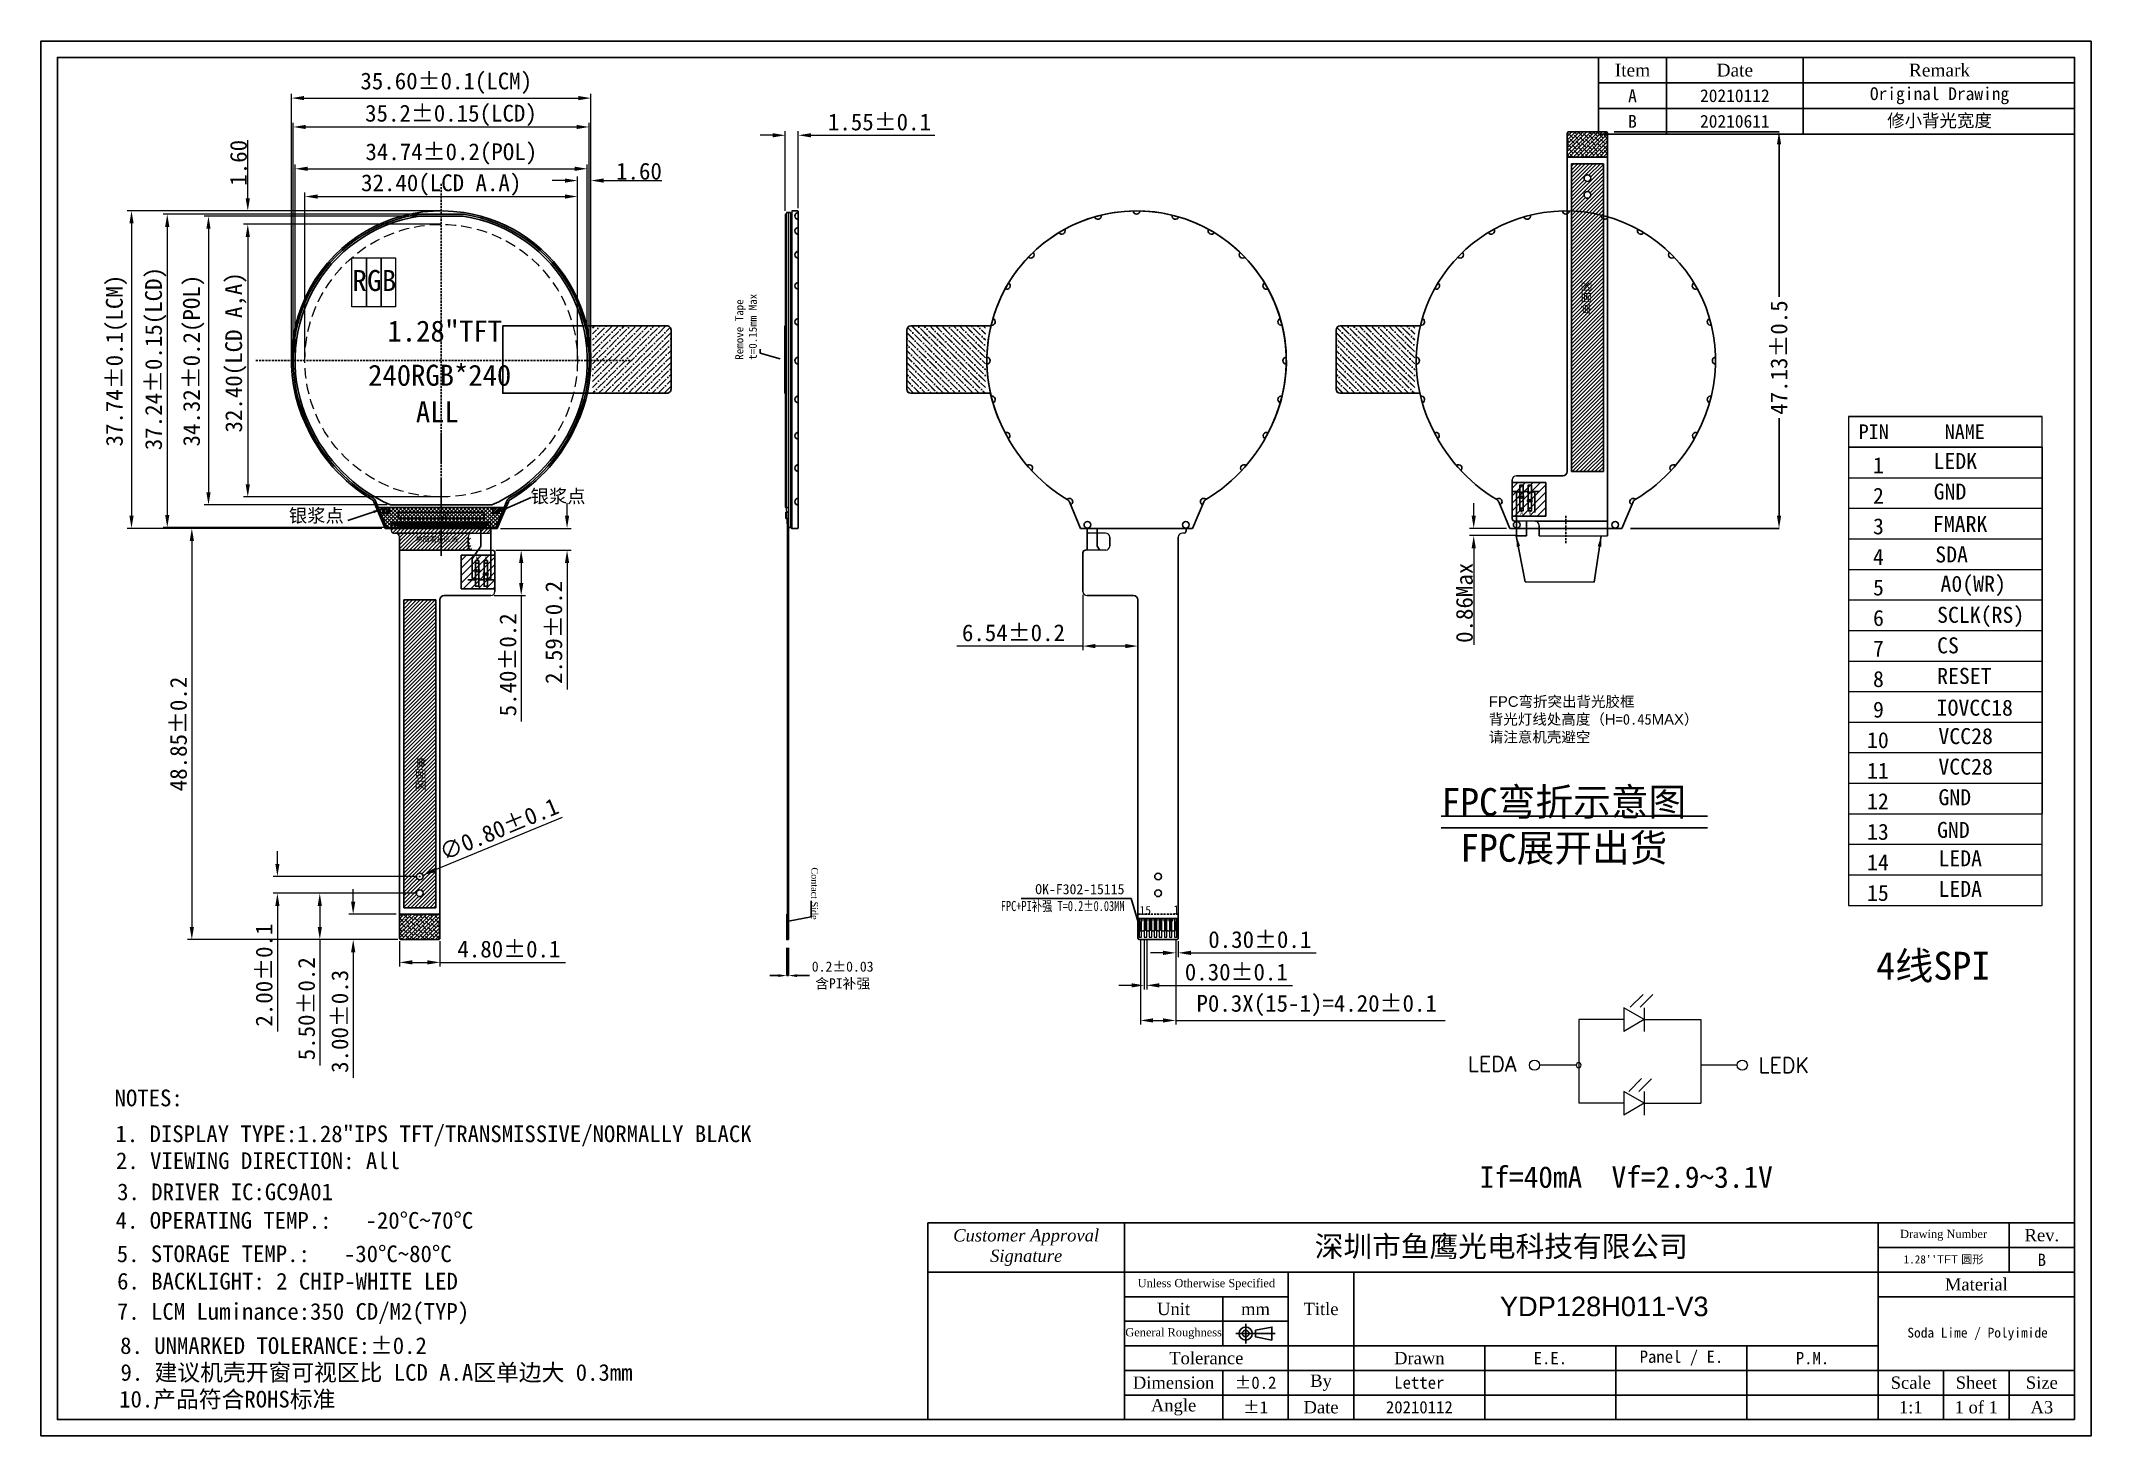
# Model space of a CAD drawing. Header units: millimetres. Extents: x 1055 to 1298, y 435 to 601.
import ezdxf

# ---------------------------------------------------------------- set-up
doc = ezdxf.new("R2010")
doc.units = ezdxf.units.MM
for name, pattern in [('ACAD_ISO10W100', [18, 12, -3, 0, -3]), ('CENTER', [50.8, 31.75, -6.35, 6.35, -6.35]), ('DASHED2', [0.375, 0.25, -0.125])]:
    doc.linetypes.add(name, pattern=pattern)
for name, color, linetype, lineweight in [('1', 7, 'Continuous', 13), ('BEZEL', 4, 'Continuous', 20), ('DIM（标注）', 3, 'Continuous', 15), ('LCD_MAIN', 2, 'Continuous', 9), ('T-SHADING黑白双面胶', 5, 'Continuous', 18)]:
    doc.layers.add(name, color=color, linetype=linetype, lineweight=lineweight)
for name, color, linetype in [('AUDIT_I_181013161717-0', 7, 'Continuous'), ('dim', 3, 'Continuous'), ('dimension', 3, 'Continuous'), ('DWG', 7, 'Continuous'), ('FPC', 33, 'Continuous'), ('FPC-LED', 30, 'Continuous'), ('FPC-O正面白油层', 7, 'Continuous'), ('FPC1', 30, 'Continuous'), ('FRAME', 154, 'Continuous'), ('Index', 7, 'Continuous'), ('图框', 7, 'Continuous'), ('标注', 3, 'Continuous'), ('边框', 7, 'Continuous'), ('铁框', 5, 'Continuous')]:
    doc.layers.add(name, color=color, linetype=linetype)
doc.styles.add('RD', font='ROMAND.shx', dxfattribs={"width": 0.8})
doc.styles.get("Standard").update_dxf_attribs({"font": 'txt', "bigfont": 'gbcbig.shx'})
doc.styles.add('style2', font='romans.shx', dxfattribs={"bigfont": 'bigfont.shx'})
doc.styles.add('宋体', font='SimSun.ttf')
doc.styles.add('工程', font='gbenor.shx', dxfattribs={"width": 1.25, "bigfont": 'gbcbig.shx'})
doc.dimstyles.new('SH', dxfattribs={"dimscale": 1.4, "dimtxt": 1, "dimasz": 0.5, "dimexe": 0.8, "dimexo": 0.625, "dimtad": 0, "dimzin": 0, "dimdsep": 46, "dimtxsty": 'RD', "dimcen": 2.5, "dimadec": 0, "dimazin": 0, "dimtfac": 0.6, "dimtmove": 0, "dimatfit": 3, "dimfxl": 1, "dimtolj": 1, "dimarcsym": 0})
doc.dimstyles.get("Standard").update_dxf_attribs({"dimtxt": 0.18, "dimasz": 0.18, "dimexe": 0.18, "dimexo": 0.0625, "dimgap": 0.09, "dimtad": 0, "dimzin": 0, "dimdsep": 46, "dimtxsty": 'Standard', "dimcen": 0, "dimadec": 0, "dimazin": 0, "dimtfac": 1, "dimtofl": 0, "dimtmove": 0, "dimatfit": 3, "dimfxl": 1, "dimtolj": 1, "dimtzin": 0, "dimarcsym": 0})
doc.dimstyles.new('STAR', dxfattribs={"dimtxt": 1.5, "dimasz": 1.1, "dimexe": 0.5, "dimexo": 0.7, "dimgap": 0.5, "dimtad": 0, "dimzin": 1, "dimdsep": 46, "dimtxsty": '宋体', "dimcen": 2.5, "dimclrd": 256, "dimclre": 256, "dimclrt": 256, "dimadec": 0, "dimazin": 0, "dimtfac": 1, "dimtmove": 0, "dimatfit": 3, "dimfxl": 1, "dimtolj": 1, "dimarcsym": 0})
doc.dimstyles.new('标准', dxfattribs={"dimtxt": 2, "dimasz": 1.8, "dimexe": 0.5, "dimexo": 0.4, "dimgap": 0.1, "dimtad": 1, "dimzin": 1, "dimdsep": 46, "dimtxsty": '工程', "dimblk": 'CLOSEDBLANK', "dimcen": 0.09, "dimclrd": 3, "dimclre": 3, "dimclrt": 3, "dimadec": 0, "dimazin": 0, "dimtfac": 1, "dimtofl": 0, "dimtmove": 0, "dimatfit": 3, "dimldrblk": 'CLOSEDBLANK', "dimfxl": 1, "dimtolj": 1, "dimlwd": 0, "dimlwe": 0, "dimarcsym": 0})
doc.dimstyles.new('标注', dxfattribs={"dimtxt": 1.2, "dimasz": 1, "dimexe": 0, "dimexo": 1, "dimgap": 0.2, "dimtad": 0, "dimrnd": 0.0005, "dimzin": 9, "dimdsep": 46, "dimtxsty": 'Standard', "dimcen": 0, "dimclrd": 3, "dimclre": 3, "dimclrt": 3, "dimadec": 0, "dimazin": 0, "dimtfac": 1, "dimtmove": 0, "dimatfit": 3, "dimfxl": 1, "dimlwd": -1, "dimlwe": -1, "dimarcsym": 0})

msp = doc.modelspace()

# ---------------------------------------------------------------- texts
at = {"linetype": 'Continuous', "style": '宋体'}
for s, p in [('PIN', (1270.761, 553.569)), ('NAME', (1280.987, 553.569))]:
    msp.add_text(s, height=1.7483, dxfattribs=at).set_placement(p)
at = {"lineweight": 0, "style": '宋体'}
for s, height, p in [('1', 1.904, (1272.458, 549.509)), ('LEDK', 1.9043, (1279.653, 550.01)), ('GND', 1.9043, (1279.668, 546.38)), ('2', 1.904, (1272.458, 545.879)), ('3', 1.904, (1272.458, 542.249)), ('FMARK', 1.9043, (1279.578, 542.52)), ('4', 1.904, (1272.458, 538.619)), ('SDA', 1.9043, (1279.86, 538.903)), ('5', 1.904, (1272.458, 534.989)), ('A0(WR)', 1.9043, (1280.478, 535.422)), ('SCLK(RS)', 1.9043, (1280.076, 531.731)), ('6', 1.904, (1272.458, 531.359)), ('7', 1.904, (1272.458, 527.729)), ('CS', 1.9043, (1280.076, 528.101)), ('RESET', 1.9043, (1280.076, 524.471)), ('8', 1.904, (1272.458, 524.099)), ('9', 1.904, (1272.458, 520.469)), ('IOVCC18', 1.9043, (1280.022, 520.693)), ('VCC28', 1.9043, (1280.232, 517.316)), ('10', 1.9043, (1271.744, 516.839)), ('11', 1.9043, (1271.744, 513.209)), ('VCC28', 1.9043, (1280.232, 513.686)), ('GND', 1.9043, (1280.232, 510.056)), ('12', 1.9043, (1271.744, 509.578)), ('13', 1.9043, (1271.744, 505.948)), ('GND', 1.9043, (1280.069, 506.17)), ('LEDA', 1.9043, (1280.232, 502.796)), ('14', 1.9043, (1271.744, 502.318)), ('15', 1.9043, (1271.744, 498.688)), ('LEDA', 1.9043, (1280.232, 499.166))]:
    msp.add_text(s, height=height, dxfattribs=at).set_placement(p)
at = {"color": 6, "linetype": 'ByBlock', "char_height": 1, "width": 4.83133, "attachment_point": 1, "style": '宋体'}
for insert, rotation in [((1237.916, 568.345), 90), ((1100.313, 515.829), 270)]:
    msp.add_mtext('单面区', dxfattribs=dict(at, insert=insert, rotation=rotation))
at = {"insert": (1102.339, 544.782), "char_height": 0.5, "attachment_point": 1, "style": '宋体'}
msp.add_mtext('IC', dxfattribs=at)
at = {"color": 6, "insert": (1099.219, 541.96), "char_height": 0.6, "width": 5.11681, "attachment_point": 1}
msp.add_mtext('{\\fSimSun|b0|i0|c134|p54;单面弯折区域}', dxfattribs=at)
at = {"color": 1, "insert": (1183.488, 500.68), "char_height": 1.2, "width": 21.57191, "attachment_point": 3, "style": '宋体'}
msp.add_mtext('{\\C0;OK-F302-15115\\P\\W0.75;FPC+PI补强 T=0.2±0.03MM}', dxfattribs=at)
at = {"color": 0, "char_height": 1, "attachment_point": 1, "style": '宋体'}
for s, insert, width in [('15', (1185.282, 498.085), 1.80117), ('1', (1189.305, 498.156), 0.54561)]:
    msp.add_mtext(s, dxfattribs=dict(at, insert=insert, width=width))
at = {"color": 7, "insert": (1063.754, 465.104), "char_height": 1.98483, "width": 53.41277, "attachment_point": 1, "style": '宋体'}
msp.add_mtext('3. DRIVER IC:GC9A01', dxfattribs=at)
at = {"layer": 'dim', "insert": (1226.796, 523.006), "char_height": 1.263436, "width": 35.37834, "attachment_point": 1, "style": '宋体'}
msp.add_mtext('{\\fArial|b0|i0|c0|p32;\\C7;FPC\\fSimSun|b0|i0|c134|p2;弯折突出背光胶框\\P背光灯线处高度（\\fArial|b0|i0|c0|p32;H\\fSimSun|b0|i0|c134|p2;=0.45\\fArial|b0|i0|c0|p32;MAX\\fSimSun|b0|i0|c134|p2;）\\P请注意机壳避空}', dxfattribs=at)
at = {"layer": 'dimension', "color": 7, "insert": (1228.108, 451.651), "char_height": 2.31443, "width": 256.17487, "attachment_point": 1, "style": '宋体'}
msp.add_mtext('{\\fArial|b0|i0|c0|p34;YDP128H011-V3}', dxfattribs=at)
at = {"layer": 'DIM（标注）', "color": 7}
for s, height, style, p in [('LEDA', 1.8, 'style2', (1224.306, 478.404)), ('LEDK', 1.8, 'style2', (1258.842, 478.262)), ('If=40mA  Vf=2.9~3.1V ', 2.56087, '宋体', (1225.704, 464.588))]:
    msp.add_text(s, height=height, dxfattribs=dict(at, style=style)).set_placement(p)
at = {"layer": 'FPC', "color": 6, "char_height": 1.5963, "width": 6.95452, "attachment_point": 1, "style": '宋体'}
for insert in [(1112.892, 547.573), (1084.163, 545.273)]:
    msp.add_mtext('银浆点', dxfattribs=dict(at, insert=insert))
at = {"layer": 'FPC-O正面白油层', "color": 2, "style": '宋体'}
for s, p in [('A', (1230.514, 544.559)), ('K', (1231.506, 544.569))]:
    msp.add_text(s, height=0.45, rotation=359.99997, dxfattribs=at).set_placement(p)
for s, p in [('K', (1106.399, 539.175)), ('A', (1107.4, 539.175))]:
    msp.add_text(s, height=0.45, dxfattribs=at).set_placement(p)
at = {"layer": 'FRAME', "color": 7, "attachment_point": 5, "style": '宋体'}
for s, insert, char_height in [('{\\fTimes New Roman|b0|i0|c0|p18;Item}', (1243.87, 597.407), 1.52064), ('{\\fTimes New Roman|b0|i0|c0|p18;Date}', (1256.036, 597.407), 1.52064), ('{\\fTimes New Roman|b0|i0|c0|p18;Remark}', (1280.366, 597.407), 1.52064), ('A', (1243.87, 594.365), 1.521), ('20210112', (1256.036, 594.365), 1.5206), ('Original Drawing', (1280.366, 594.365), 1.52064), ('{\\fTimes New Roman|b0|i1|c0|p18;Customer Approval\\PSignature}', (1171.8, 457.489), 1.46042), ('{\\fTimes New Roman|b0|i0|c0|p18;Drawing Number}', (1280.845, 458.95), 0.97362), ('{\\fTimes New Roman|b0|i0|c0|p18;Rev.}', (1292.528, 458.95), 1.46042), ("1.28''{\\fArial|b0|i0|c0|p32;TFT }圆形", (1280.845, 456.029), 0.97362), ('B', (1292.528, 456.029), 1.46), ('{\\fTimes New Roman|b0|i0|c0|p18;Unless Otherwise Specified}', (1193.219, 453.108), 0.97362), ('{\\fTimes New Roman|b0|i0|c0|p18;Material}', (1284.739, 453.108), 1.46042), ('{\\fTimes New Roman|b0|i0|c0|p18;Unit}', (1189.325, 450.187), 1.46042), ('{\\fTimes New Roman|b0|i0|c0|p18;Title}', (1206.85, 450.187), 1.46042), ('{\\fTimes New Roman|b0|i0|c0|p18;mm}', (1199.061, 450.187), 1.46042), ('{\\fTimes New Roman|b0|i0|c0|p18;General Roughness}', (1189.325, 447.266), 0.97362), ('Soda Lime / Polyimide', (1284.888, 447.205), 1.16834), ('{\\fTimes New Roman|b0|i0|c0|p18;Tolerance}', (1193.219, 444.345), 1.46042), ('{\\fTimes New Roman|b0|i0|c0|p18;Drawn}', (1218.533, 444.345), 1.46042), ('E.E.', (1234.111, 444.345), 1.4604), ('Panel / E.', (1249.689, 444.345), 1.4604), ('P.M.', (1265.267, 444.345), 1.4604), ('{\\fTimes New Roman|b0|i0|c0|p18;Dimension}', (1189.325, 441.425), 1.46042), ('%%P0.2', (1199.061, 441.425), 1.4604), ('{\\fTimes New Roman|b0|i0|c0|p18;By}', (1206.85, 441.425), 1.46042), ('Letter', (1218.533, 441.425), 1.4604), ('{\\fTimes New Roman|b0|i0|c0|p18;Scale}', (1276.95, 441.425), 1.46042), ('{\\fTimes New Roman|b0|i0|c0|p18;Sheet}', (1284.739, 441.425), 1.46042), ('{\\fTimes New Roman|b0|i0|c0|p18;Size}', (1292.528, 441.425), 1.46042), ('{\\fTimes New Roman|b0|i0|c0|p18;Angle}', (1189.325, 438.504), 1.46042), ('%%p1', (1199.061, 438.504), 1.4604), ('{\\fTimes New Roman|b0|i0|c0|p18;Date}', (1206.85, 438.504), 1.46042), ('20210112', (1218.533, 438.504), 1.4604), ('{\\fTimes New Roman|b0|i0|c0|p18;1:1}', (1276.95, 438.504), 1.46042), ('{\\fTimes New Roman|b0|i0|c0|p18;1 of 1}', (1284.739, 438.504), 1.46042), ('{\\fTimes New Roman|b0|i0|c0|p18;A3}', (1292.528, 438.504), 1.46042)]:
    msp.add_mtext(s, dxfattribs=dict(at, insert=insert, char_height=char_height))
at = {"layer": 'FRAME', "color": 1, "attachment_point": 5, "style": '宋体'}
for s, insert, char_height in [('修小背光宽度', (1280.366, 591.324), 1.5206), ('B', (1243.87, 591.324), 1.521), ('20210611', (1256.036, 591.324), 1.5206)]:
    msp.add_mtext(s, dxfattribs=dict(at, insert=insert, char_height=char_height))
at = {"layer": 'FRAME', "color": 7, "insert": (1228.27, 457.489), "char_height": 2.5, "width": 70.89877, "attachment_point": 5, "style": '宋体'}
msp.add_mtext('{\\fSimSun|b1|i0|c134|p2;深圳市鱼鹰光电科技有限公司}', dxfattribs=at)
at = {"layer": 'Index', "insert": (1138.511, 562.996), "char_height": 0.96, "attachment_point": 4, "rotation": 90, "style": '宋体'}
msp.add_mtext('Remove Tape\\Pt=0.15mm Max', dxfattribs=at)
at = {"layer": 'Index', "color": 3, "insert": (1146.659, 502.67), "char_height": 0.8, "attachment_point": 4, "rotation": 270, "style": '宋体'}
msp.add_mtext('{\\fTimes New Roman|b0|i0|c0|p18;\\C7;Contact Side}', dxfattribs=at)
at = {"layer": 'LCD_MAIN', "color": 1, "linetype": 'ByBlock', "insert": (1091.714, 573.663), "char_height": 2.5, "width": 1.74196, "attachment_point": 1, "style": '宋体'}
msp.add_mtext('R', dxfattribs=at)
at = {"layer": 'LCD_MAIN', "color": 3, "linetype": 'ByBlock', "insert": (1093.459, 573.663), "char_height": 2.5, "width": 1.74196, "attachment_point": 1, "style": '宋体'}
msp.add_mtext('G', dxfattribs=at)
at = {"layer": 'LCD_MAIN', "color": 5, "linetype": 'ByBlock', "insert": (1095.232, 573.663), "char_height": 2.5, "width": 1.74196, "attachment_point": 1, "style": '宋体'}
msp.add_mtext('B', dxfattribs=at)
at = {"layer": 'LCD_MAIN', "color": 7, "linetype": 'ByBlock', "char_height": 2.5, "attachment_point": 1, "style": '宋体'}
for s, insert, width in [('1.28"TFT', (1095.892, 567.655), 21.21544), ('240RGB*240', (1093.588, 562.405), 21.21544), ('ALL', (1099.261, 558.06), 5.55458)]:
    msp.add_mtext(s, dxfattribs=dict(at, insert=insert, width=width))
at = {"layer": '图框', "style": '宋体'}
for s, height, p in [('NOTES:', 1.9848, (1063.452, 474.274)), ('1. DISPLAY TYPE:1.28"IPS TFT/TRANSMISSIVE/NORMALLY BLACK', 1.98483, (1063.555, 470.015)), ('2. VIEWING DIRECTION: All', 1.98483, (1063.615, 466.82)), ('4. OPERATING TEMP.:   -20%%DC~70%%DC', 1.98483, (1063.575, 459.729)), ('5. STORAGE TEMP.:   -30%%DC~80%%DC', 1.98483, (1063.708, 455.758)), ('6. BACKLIGHT: 2 CHIP-WHITE LED', 1.98483, (1063.752, 452.502)), ('7. LCM Luminance:350 CD/M2(TYP)', 1.98483, (1063.731, 448.906)), ('8. UNMARKED TOLERANCE:%%P0.2', 1.98483, (1064.11, 444.846)), ('9. 建议机壳开窗可视区比 LCD A.A区单边大 0.3mm', 1.98483, (1064.155, 441.66))]:
    msp.add_text(s, height=height, dxfattribs=at).set_placement(p)
at = {"layer": '图框', "insert": (1063.993, 440.466), "char_height": 1.98483, "width": 53.41277, "attachment_point": 1, "style": '宋体'}
msp.add_mtext('10.产品符合ROHS标准', dxfattribs=at)
at = {"layer": '标注', "color": 7, "insert": (1221.17, 502.963), "char_height": 3.28126, "width": 46.16172, "attachment_point": 7, "style": '宋体'}
msp.add_mtext('{\\fSimSun|b0|i0|c134|p2;FPC弯折示意图\\P FPC展开出货}', dxfattribs=at)
at = {"layer": '边框', "style": '宋体'}
msp.add_text('4线SPI', height=3.3199, dxfattribs=at).set_placement((1272.838, 489.32))

# ---------------------------------------------------------------- blocks, each defined once
blk = doc.blocks.new('*D76')
at = {"color": 7, "transparency": 16777216}
for p, q in [((1241.71, 590.08), (1261.29, 590.08)), ((1261.29, 588.58), (1261.29, 570.46)), ((1261.29, 544.45), (1261.29, 556.04)), ((1243.62, 542.95), (1261.29, 542.95))]:
    blk.add_line(p, q, dxfattribs=at)
for points in [[(1261.04, 588.58), (1261.54, 588.58), (1261.29, 590.08)], [(1261.04, 544.45), (1261.54, 544.45), (1261.29, 542.95)]]:
    blk.add_solid(points, dxfattribs=at)
at = {"layer": 'Defpoints', "color": 0, "transparency": 16777216}
for p in [(1240.71, 590.08), (1261.29, 590.08), (1242.62, 542.95)]:
    blk.add_point(p, dxfattribs=at)
at = {"color": 7, "transparency": 16777216, "insert": (1261.29, 563.25), "char_height": 2, "attachment_point": 5, "rotation": 90, "style": '宋体'}
blk.add_mtext('47.13±0.5', dxfattribs=at)
blk = doc.blocks.new('*D77')
at = {"color": 7, "lineweight": 0, "transparency": 16777216}
for p, q in [((1225, 544.45), (1225, 545.95)), ((1228.9, 542.95), (1224.5, 542.95)), ((1230.06, 542.09), (1224.5, 542.09)), ((1225, 540.59), (1225, 529.13))]:
    blk.add_line(p, q, dxfattribs=at)
at = {"color": 7, "transparency": 16777216}
for points in [[(1224.75, 544.45), (1225.25, 544.45), (1225, 542.95)], [(1224.75, 540.59), (1225.25, 540.59), (1225, 542.09)]]:
    blk.add_solid(points, dxfattribs=at)
at = {"layer": 'Defpoints', "color": 0, "transparency": 16777216}
for p in [(1225, 542.95), (1229.3, 542.95), (1230.46, 542.09)]:
    blk.add_point(p, dxfattribs=at)
at = {"color": 7, "transparency": 16777216, "insert": (1223.9, 534.11), "char_height": 2, "attachment_point": 5, "rotation": 90, "style": '宋体'}
blk.add_mtext('\\A1;0.86Max', dxfattribs=at)
blk = doc.blocks.new('_ClosedBlank')
at = {"color": 0, "linetype": 'ByBlock', "lineweight": -2}
for p, q in [((-1, 0.17), (0, 0)), ((-1, 0.17), (-1, -0.17)), ((0, 0), (-1, -0.17))]:
    blk.add_line(p, q, dxfattribs=at)
blk = doc.blocks.new('*D78')
at = {"color": 7, "lineweight": 0, "transparency": 16777216}
for p, q in [((1143.17, 580.69), (1143.17, 590.17)), ((1144.72, 580.99), (1144.72, 590.17)), ((1141.67, 589.67), (1140.17, 589.67)), ((1146.22, 589.67), (1160.96, 589.67))]:
    blk.add_line(p, q, dxfattribs=at)
at = {"color": 7, "transparency": 16777216}
for points in [[(1141.67, 589.92), (1141.67, 589.42), (1143.17, 589.67)], [(1146.22, 589.92), (1146.22, 589.42), (1144.72, 589.67)]]:
    blk.add_solid(points, dxfattribs=at)
at = {"layer": 'Defpoints', "color": 0, "transparency": 16777216}
for p in [(1144.72, 589.67), (1143.17, 580.29), (1144.72, 580.59)]:
    blk.add_point(p, dxfattribs=at)
at = {"color": 7, "transparency": 16777216, "insert": (1154.36, 591.24), "char_height": 2, "attachment_point": 5, "style": '宋体'}
blk.add_mtext('\\A1;1.55%%P0.1', dxfattribs=at)
blk = doc.blocks.new('*D80')
at = {"color": 7, "transparency": 16777216}
for p, q in [((1143.35, 493.09), (1143.35, 489.81)), ((1143.55, 493.09), (1143.55, 489.81)), ((1142.35, 489.81), (1141.35, 489.81)), ((1143.35, 489.81), (1143.55, 489.81)), ((1144.55, 489.81), (1146.04, 489.81))]:
    blk.add_line(p, q, dxfattribs=at)
for points in [[(1142.35, 489.97), (1142.35, 489.64), (1143.35, 489.81)], [(1144.55, 489.97), (1144.55, 489.64), (1143.55, 489.81)]]:
    blk.add_solid(points, dxfattribs=at)
at = {"layer": 'Defpoints', "color": 0, "transparency": 16777216}
for p in [(1143.35, 494.09), (1143.55, 494.09), (1143.55, 489.81)]:
    blk.add_point(p, dxfattribs=at)
at = {"color": 7, "transparency": 16777216, "insert": (1149.99, 489.81), "char_height": 1.2, "attachment_point": 5, "style": '宋体'}
blk.add_mtext('0.2%%p0.03\\P{\\fSimSun|b0|i0|c134|p54;含}PI{\\fSimSun|b0|i0|c134|p54;补强}', dxfattribs=at)
blk = doc.blocks.new('*D85')
at = {"color": 7, "lineweight": 0, "transparency": 16777216}
for p, q in [((1084.47, 562.89), (1084.47, 594.59)), ((1120.07, 562.89), (1120.07, 594.59)), ((1085.97, 594.09), (1118.57, 594.09))]:
    blk.add_line(p, q, dxfattribs=at)
at = {"color": 7, "transparency": 16777216}
for points in [[(1085.97, 594.34), (1085.97, 593.84), (1084.47, 594.09)], [(1118.57, 594.34), (1118.57, 593.84), (1120.07, 594.09)]]:
    blk.add_solid(points, dxfattribs=at)
at = {"layer": 'Defpoints', "color": 0, "transparency": 16777216}
for p in [(1120.07, 594.09), (1084.47, 562.49), (1120.07, 562.49)]:
    blk.add_point(p, dxfattribs=at)
at = {"color": 7, "transparency": 16777216, "insert": (1102.87, 595.86), "char_height": 2, "attachment_point": 5, "style": '宋体'}
blk.add_mtext('\\A1;35.60%%P0.1(LCM)', dxfattribs=at)
blk = doc.blocks.new('*D86')
at = {"color": 7, "lineweight": 0, "transparency": 16777216}
for p, q in [((1084.9, 562.89), (1084.9, 586.19)), ((1086.4, 585.69), (1118.14, 585.69)), ((1119.64, 562.89), (1119.64, 586.19))]:
    blk.add_line(p, q, dxfattribs=at)
at = {"color": 7, "transparency": 16777216}
for points in [[(1086.4, 585.94), (1086.4, 585.44), (1084.9, 585.69)], [(1118.14, 585.94), (1118.14, 585.44), (1119.64, 585.69)]]:
    blk.add_solid(points, dxfattribs=at)
at = {"layer": 'Defpoints', "color": 0, "transparency": 16777216}
for p in [(1119.64, 585.69), (1084.9, 562.49), (1119.64, 562.49)]:
    blk.add_point(p, dxfattribs=at)
at = {"color": 7, "transparency": 16777216, "insert": (1103.47, 587.45), "char_height": 2, "attachment_point": 5, "style": '宋体'}
blk.add_mtext('\\A1;34.74%%P0.2(POL)', dxfattribs=at)
blk = doc.blocks.new('*D87')
at = {"color": 7, "lineweight": 0, "transparency": 16777216}
for p, q in [((1102.27, 579.09), (1078.78, 579.09)), ((1079.28, 577.59), (1079.28, 548.19)), ((1102.27, 546.69), (1078.78, 546.69))]:
    blk.add_line(p, q, dxfattribs=at)
at = {"color": 7, "transparency": 16777216}
for points in [[(1079.03, 577.59), (1079.53, 577.59), (1079.28, 579.09)], [(1079.03, 548.19), (1079.53, 548.19), (1079.28, 546.69)]]:
    blk.add_solid(points, dxfattribs=at)
at = {"layer": 'Defpoints', "color": 0, "transparency": 16777216}
for p in [(1102.67, 579.09), (1079.28, 546.69), (1102.67, 546.69)]:
    blk.add_point(p, dxfattribs=at)
at = {"color": 7, "transparency": 16777216, "insert": (1077.87, 563.87), "char_height": 2, "attachment_point": 5, "rotation": 90, "style": '宋体'}
blk.add_mtext('\\A1;32.40(LCD A,A)', dxfattribs=at)
blk = doc.blocks.new('*D88')
at = {"color": 7, "lineweight": 0, "transparency": 16777216}
for p, q in [((1084.67, 562.89), (1084.67, 591.16)), ((1086.17, 590.66), (1118.37, 590.66)), ((1119.87, 562.89), (1119.87, 591.16))]:
    blk.add_line(p, q, dxfattribs=at)
at = {"color": 7, "transparency": 16777216}
for points in [[(1086.17, 590.91), (1086.17, 590.41), (1084.67, 590.66)], [(1118.37, 590.91), (1118.37, 590.41), (1119.87, 590.66)]]:
    blk.add_solid(points, dxfattribs=at)
at = {"layer": 'Defpoints', "color": 0, "transparency": 16777216}
for p in [(1119.87, 590.66), (1084.67, 562.49), (1119.87, 562.49)]:
    blk.add_point(p, dxfattribs=at)
at = {"color": 7, "transparency": 16777216, "insert": (1103.43, 592.03), "char_height": 2, "attachment_point": 5, "style": '宋体'}
blk.add_mtext('\\A1;35.2%%P0.15(LCD)', dxfattribs=at)
blk = doc.blocks.new('*D89')
at = {"color": 7, "lineweight": 0, "transparency": 16777216}
for p, q in [((1116.97, 584.29), (1115.47, 584.29)), ((1118.47, 562.89), (1118.47, 584.79)), ((1120.07, 562.89), (1120.07, 584.79)), ((1121.57, 584.29), (1128.49, 584.29))]:
    blk.add_line(p, q, dxfattribs=at)
at = {"color": 7, "transparency": 16777216}
for points in [[(1116.97, 584.54), (1116.97, 584.04), (1118.47, 584.29)], [(1121.57, 584.54), (1121.57, 584.04), (1120.07, 584.29)]]:
    blk.add_solid(points, dxfattribs=at)
at = {"layer": 'Defpoints', "color": 0, "transparency": 16777216}
for p in [(1120.07, 584.29), (1118.47, 562.49), (1120.07, 562.49)]:
    blk.add_point(p, dxfattribs=at)
at = {"color": 7, "transparency": 16777216, "insert": (1125.78, 585.39), "char_height": 2, "attachment_point": 5, "style": '宋体'}
blk.add_mtext('\\A1;1.60', dxfattribs=at)
blk = doc.blocks.new('*D90')
at = {"color": 7, "lineweight": 0, "transparency": 16777216}
for p, q in [((1079.28, 582.19), (1079.28, 589.11)), ((1101.87, 580.69), (1078.78, 580.69)), ((1102.27, 579.09), (1078.78, 579.09)), ((1079.28, 577.59), (1079.28, 576.09))]:
    blk.add_line(p, q, dxfattribs=at)
at = {"color": 7, "transparency": 16777216}
for points in [[(1079.03, 582.19), (1079.53, 582.19), (1079.28, 580.69)], [(1079.03, 577.59), (1079.53, 577.59), (1079.28, 579.09)]]:
    blk.add_solid(points, dxfattribs=at)
at = {"layer": 'Defpoints', "color": 0, "transparency": 16777216}
for p in [(1079.28, 580.69), (1102.27, 580.69), (1102.67, 579.09)]:
    blk.add_point(p, dxfattribs=at)
at = {"color": 7, "transparency": 16777216, "insert": (1078.18, 586.4), "char_height": 2, "attachment_point": 5, "rotation": 90, "style": '宋体'}
blk.add_mtext('\\A1;1.60', dxfattribs=at)
blk = doc.blocks.new('*D91')
at = {"color": 7, "lineweight": 0, "transparency": 16777216}
for p, q in [((1102.27, 580.29), (1069.21, 580.29)), ((1069.71, 578.79), (1069.71, 544.55)), ((1095.77, 543.05), (1069.21, 543.05))]:
    blk.add_line(p, q, dxfattribs=at)
at = {"color": 7, "transparency": 16777216}
for points in [[(1069.46, 578.79), (1069.96, 578.79), (1069.71, 580.29)], [(1069.46, 544.55), (1069.96, 544.55), (1069.71, 543.05)]]:
    blk.add_solid(points, dxfattribs=at)
at = {"layer": 'Defpoints', "color": 0, "transparency": 16777216}
for p in [(1102.67, 580.29), (1069.71, 543.05), (1096.17, 543.05)]:
    blk.add_point(p, dxfattribs=at)
at = {"color": 7, "transparency": 16777216, "insert": (1068.34, 563.13), "char_height": 2, "attachment_point": 5, "rotation": 90, "style": '宋体'}
blk.add_mtext('\\A1;37.24%%P0.15(LCD)', dxfattribs=at)
blk = doc.blocks.new('*D92')
at = {"color": 7, "lineweight": 0, "transparency": 16777216}
for p, q in [((1086.07, 562.89), (1086.07, 582.89)), ((1087.57, 582.39), (1116.97, 582.39)), ((1118.47, 562.89), (1118.47, 582.89))]:
    blk.add_line(p, q, dxfattribs=at)
at = {"color": 7, "transparency": 16777216}
for points in [[(1087.57, 582.64), (1087.57, 582.14), (1086.07, 582.39)], [(1116.97, 582.64), (1116.97, 582.14), (1118.47, 582.39)]]:
    blk.add_solid(points, dxfattribs=at)
at = {"layer": 'Defpoints', "color": 0, "transparency": 16777216}
for p in [(1118.47, 582.39), (1086.07, 562.49), (1118.47, 562.49)]:
    blk.add_point(p, dxfattribs=at)
at = {"color": 7, "transparency": 16777216, "insert": (1102.27, 583.76), "char_height": 2, "attachment_point": 5, "style": '宋体'}
blk.add_mtext('\\A1;32.40(LCD A.A)', dxfattribs=at)
blk = doc.blocks.new('*D93')
at = {"color": 7, "lineweight": 0, "transparency": 16777216}
for p, q in [((1102.27, 580.06), (1074.11, 580.06)), ((1074.61, 578.56), (1074.61, 547.24)), ((1095.83, 545.74), (1074.11, 545.74))]:
    blk.add_line(p, q, dxfattribs=at)
at = {"color": 7, "transparency": 16777216}
for points in [[(1074.36, 578.56), (1074.86, 578.56), (1074.61, 580.06)], [(1074.36, 547.24), (1074.86, 547.24), (1074.61, 545.74)]]:
    blk.add_solid(points, dxfattribs=at)
at = {"layer": 'Defpoints', "color": 0, "transparency": 16777216}
for p in [(1102.67, 580.06), (1074.61, 545.74), (1096.23, 545.74)]:
    blk.add_point(p, dxfattribs=at)
at = {"color": 7, "transparency": 16777216, "insert": (1072.85, 562.89), "char_height": 2, "attachment_point": 5, "rotation": 90, "style": '宋体'}
blk.add_mtext('\\A1;34.32%%P0.2(POL)', dxfattribs=at)
blk = doc.blocks.new('*D94')
at = {"color": 1, "lineweight": 0, "transparency": 16777216}
for p, q in [((1102.27, 580.69), (1064.96, 580.69)), ((1065.46, 579.19), (1065.46, 544.45)), ((1095.21, 542.95), (1064.96, 542.95))]:
    blk.add_line(p, q, dxfattribs=at)
at = {"color": 1, "transparency": 16777216}
for points in [[(1065.21, 579.19), (1065.71, 579.19), (1065.46, 580.69)], [(1065.21, 544.45), (1065.71, 544.45), (1065.46, 542.95)]]:
    blk.add_solid(points, dxfattribs=at)
at = {"layer": 'Defpoints', "color": 0, "transparency": 16777216}
for p in [(1102.67, 580.69), (1065.46, 542.95), (1095.61, 542.95)]:
    blk.add_point(p, dxfattribs=at)
at = {"color": 1, "transparency": 16777216, "insert": (1063.68, 562.89), "char_height": 2, "attachment_point": 5, "rotation": 90, "style": '宋体'}
blk.add_mtext('\\A1;37.74%%P0.1(LCM)', dxfattribs=at)
blk = doc.blocks.new('*D95')
at = {"color": 7, "lineweight": 0, "transparency": 16777216}
for p, q in [((1097.32, 493.89), (1097.32, 490.88)), ((1102.12, 493.89), (1102.12, 490.88)), ((1098.82, 491.38), (1100.62, 491.38)), ((1102.12, 491.38), (1117.03, 491.38))]:
    blk.add_line(p, q, dxfattribs=at)
at = {"color": 7, "transparency": 16777216}
for points in [[(1098.82, 491.63), (1098.82, 491.13), (1097.32, 491.38)], [(1100.62, 491.63), (1100.62, 491.13), (1102.12, 491.38)]]:
    blk.add_solid(points, dxfattribs=at)
at = {"layer": 'Defpoints', "color": 0, "transparency": 16777216}
for p in [(1097.32, 494.29), (1102.12, 494.29), (1102.12, 491.38)]:
    blk.add_point(p, dxfattribs=at)
at = {"color": 7, "transparency": 16777216, "insert": (1110.32, 492.95), "char_height": 2, "attachment_point": 5, "style": '宋体'}
blk.add_mtext('\\A1;4.80±0.1', dxfattribs=at)
blk = doc.blocks.new('*D96')
at = {"color": 7, "lineweight": 0, "transparency": 16777216}
for p, q in [((1091.81, 498.59), (1091.81, 500.09)), ((1096.92, 497.09), (1091.31, 497.09)), ((1097.12, 494.09), (1091.31, 494.09)), ((1091.81, 492.59), (1091.81, 477.64))]:
    blk.add_line(p, q, dxfattribs=at)
at = {"color": 7, "transparency": 16777216}
for points in [[(1091.56, 498.59), (1092.06, 498.59), (1091.81, 497.09)], [(1091.56, 492.59), (1092.06, 492.59), (1091.81, 494.09)]]:
    blk.add_solid(points, dxfattribs=at)
at = {"layer": 'Defpoints', "color": 0, "transparency": 16777216}
for p in [(1097.32, 497.09), (1091.81, 494.09), (1097.52, 494.09)]:
    blk.add_point(p, dxfattribs=at)
at = {"color": 7, "transparency": 16777216, "insert": (1090.23, 484.37), "char_height": 2, "attachment_point": 5, "rotation": 90, "style": '宋体'}
blk.add_mtext('\\A1;3.00±0.3', dxfattribs=at)
blk = doc.blocks.new('*D97')
at = {"color": 7, "lineweight": 0, "transparency": 16777216}
for p, q in [((1099.32, 499.59), (1087.34, 499.59)), ((1087.84, 498.09), (1087.84, 495.59)), ((1097.12, 494.09), (1087.34, 494.09)), ((1087.84, 494.09), (1087.84, 479.14))]:
    blk.add_line(p, q, dxfattribs=at)
at = {"color": 7, "transparency": 16777216}
for points in [[(1087.59, 498.09), (1088.09, 498.09), (1087.84, 499.59)], [(1087.59, 495.59), (1088.09, 495.59), (1087.84, 494.09)]]:
    blk.add_solid(points, dxfattribs=at)
at = {"layer": 'Defpoints', "color": 0, "transparency": 16777216}
for p in [(1099.72, 499.59), (1087.84, 494.09), (1097.52, 494.09)]:
    blk.add_point(p, dxfattribs=at)
at = {"color": 7, "transparency": 16777216, "insert": (1086.27, 485.87), "char_height": 2, "attachment_point": 5, "rotation": 90, "style": '宋体'}
blk.add_mtext('\\A1;5.50±0.2', dxfattribs=at)
blk = doc.blocks.new('*D98')
at = {"color": 7, "lineweight": 0, "transparency": 16777216}
for p, q in [((1082.8, 503.09), (1082.8, 504.59)), ((1099.32, 501.59), (1082.3, 501.59)), ((1099.32, 499.59), (1082.3, 499.59)), ((1082.8, 498.09), (1082.8, 483.18))]:
    blk.add_line(p, q, dxfattribs=at)
at = {"color": 7, "transparency": 16777216}
for points in [[(1082.55, 503.09), (1083.05, 503.09), (1082.8, 501.59)], [(1082.55, 498.09), (1083.05, 498.09), (1082.8, 499.59)]]:
    blk.add_solid(points, dxfattribs=at)
at = {"layer": 'Defpoints', "color": 0, "transparency": 16777216}
for p in [(1082.8, 499.59), (1099.72, 501.59), (1099.72, 499.59)]:
    blk.add_point(p, dxfattribs=at)
at = {"color": 7, "transparency": 16777216, "insert": (1081.23, 489.87), "char_height": 2, "attachment_point": 5, "rotation": 90, "style": '宋体'}
blk.add_mtext('\\A1;2.00±0.1', dxfattribs=at)
blk = doc.blocks.new('*D99')
at = {"color": 7, "lineweight": 0, "transparency": 16777216}
for p, q in [((1095.21, 542.95), (1072.13, 542.95)), ((1072.63, 541.45), (1072.63, 495.59)), ((1097.12, 494.09), (1072.13, 494.09))]:
    blk.add_line(p, q, dxfattribs=at)
at = {"color": 7, "transparency": 16777216}
for points in [[(1072.38, 541.45), (1072.88, 541.45), (1072.63, 542.95)], [(1072.38, 495.59), (1072.88, 495.59), (1072.63, 494.09)]]:
    blk.add_solid(points, dxfattribs=at)
at = {"layer": 'Defpoints', "color": 0, "transparency": 16777216}
for p in [(1095.61, 542.95), (1072.63, 494.09), (1097.52, 494.09)]:
    blk.add_point(p, dxfattribs=at)
at = {"color": 7, "transparency": 16777216, "insert": (1071.05, 518.52), "char_height": 2, "attachment_point": 5, "rotation": 90, "style": '宋体'}
blk.add_mtext('\\A1;48.85±0.2', dxfattribs=at)
blk = doc.blocks.new('*D100')
at = {"color": 7, "lineweight": 0, "transparency": 16777216}
for p, q in [((1116.63, 508.61), (1101.47, 502.32)), ((1099.63, 501.59), (1099.81, 501.59)), ((1099.72, 501.5), (1099.72, 501.68))]:
    blk.add_line(p, q, dxfattribs=at)
at = {"color": 7, "transparency": 16777216}
blk.add_solid([(1101.38, 502.55), (1101.57, 502.09), (1100.09, 501.75)], dxfattribs=at)
at = {"layer": 'Defpoints', "color": 0, "transparency": 16777216}
for p in [(1099.35, 501.44), (1100.09, 501.75)]:
    blk.add_point(p, dxfattribs=at)
at = {"color": 7, "transparency": 16777216, "insert": (1109.14, 507.21), "char_height": 2, "attachment_point": 5, "rotation": 22.5407, "style": '宋体'}
blk.add_mtext('\\A1;∅0.80±0.1', dxfattribs=at)
blk = doc.blocks.new('*D101')
at = {"color": 7, "lineweight": 0, "transparency": 16777216}
for p, q in [((1185.83, 493.99), (1185.83, 488.15)), ((1186.13, 493.99), (1186.13, 488.15)), ((1184.33, 488.65), (1182.83, 488.65)), ((1187.63, 488.65), (1203.47, 488.65))]:
    blk.add_line(p, q, dxfattribs=at)
at = {"color": 7, "transparency": 16777216}
for points in [[(1184.33, 488.9), (1184.33, 488.4), (1185.83, 488.65)], [(1187.63, 488.9), (1187.63, 488.4), (1186.13, 488.65)]]:
    blk.add_solid(points, dxfattribs=at)
at = {"layer": 'Defpoints', "color": 0, "transparency": 16777216}
for p in [(1185.83, 494.39), (1186.13, 494.39), (1186.13, 488.65)]:
    blk.add_point(p, dxfattribs=at)
at = {"color": 7, "transparency": 16777216, "insert": (1196.78, 490.22), "char_height": 2, "attachment_point": 5, "style": '宋体'}
blk.add_mtext('\\A1;0.30±0.1', dxfattribs=at)
blk = doc.blocks.new('*D102')
at = {"color": 7, "lineweight": 0, "transparency": 16777216}
for p, q in [((1185.38, 493.99), (1185.38, 483.98)), ((1189.58, 493.99), (1189.58, 483.98)), ((1186.88, 484.48), (1188.08, 484.48)), ((1189.58, 484.48), (1221.59, 484.48))]:
    blk.add_line(p, q, dxfattribs=at)
at = {"color": 7, "transparency": 16777216}
for points in [[(1186.88, 484.73), (1186.88, 484.23), (1185.38, 484.48)], [(1188.08, 484.73), (1188.08, 484.23), (1189.58, 484.48)]]:
    blk.add_solid(points, dxfattribs=at)
at = {"layer": 'Defpoints', "color": 0, "transparency": 16777216}
for p in [(1185.38, 494.39), (1189.58, 494.39), (1189.58, 484.48)]:
    blk.add_point(p, dxfattribs=at)
at = {"color": 7, "transparency": 16777216, "insert": (1206.33, 486.25), "char_height": 2, "attachment_point": 5, "style": '宋体'}
blk.add_mtext('\\A1;P0.3X(15-1)=4.20±0.1', dxfattribs=at)
blk = doc.blocks.new('*D103')
at = {"color": 7, "lineweight": 0, "transparency": 16777216}
for p, q in [((1188.08, 492.51), (1186.58, 492.51)), ((1189.58, 493.99), (1189.58, 492.01)), ((1189.88, 493.89), (1189.88, 492.01)), ((1191.38, 492.51), (1206.26, 492.51))]:
    blk.add_line(p, q, dxfattribs=at)
at = {"color": 7, "transparency": 16777216}
for points in [[(1188.08, 492.76), (1188.08, 492.26), (1189.58, 492.51)], [(1191.38, 492.76), (1191.38, 492.26), (1189.88, 492.51)]]:
    blk.add_solid(points, dxfattribs=at)
at = {"layer": 'Defpoints', "color": 0, "transparency": 16777216}
for p in [(1189.58, 494.39), (1189.88, 494.29), (1189.88, 492.51)]:
    blk.add_point(p, dxfattribs=at)
at = {"color": 7, "transparency": 16777216, "insert": (1199.57, 494.08), "char_height": 2, "attachment_point": 5, "style": '宋体'}
blk.add_mtext('\\A1;0.30±0.1', dxfattribs=at)
blk = doc.blocks.new('*D104')
at = {"color": 7, "lineweight": 0, "transparency": 16777216}
for p, q in [((1117.23, 544.45), (1117.23, 545.95)), ((1109.32, 542.95), (1117.73, 542.95)), ((1108.76, 540.36), (1117.73, 540.36)), ((1117.23, 538.86), (1117.23, 523.81))]:
    blk.add_line(p, q, dxfattribs=at)
at = {"color": 7, "transparency": 16777216}
for points in [[(1116.98, 544.45), (1117.48, 544.45), (1117.23, 542.95)], [(1116.98, 538.86), (1117.48, 538.86), (1117.23, 540.36)]]:
    blk.add_solid(points, dxfattribs=at)
at = {"layer": 'Defpoints', "color": 0, "transparency": 16777216}
for p in [(1108.92, 542.95), (1108.36, 540.36), (1117.23, 540.36)]:
    blk.add_point(p, dxfattribs=at)
at = {"color": 7, "transparency": 16777216, "insert": (1115.66, 530.59), "char_height": 2, "attachment_point": 5, "rotation": 90, "style": '宋体'}
blk.add_mtext('\\A1;2.59±0.2', dxfattribs=at)
blk = doc.blocks.new('*D105')
at = {"color": 7, "lineweight": 0, "transparency": 16777216}
for p, q in [((1108.76, 540.36), (1112.28, 540.36)), ((1111.78, 538.86), (1111.78, 536.46)), ((1108.56, 534.96), (1112.28, 534.96)), ((1111.78, 534.96), (1111.78, 520.01))]:
    blk.add_line(p, q, dxfattribs=at)
at = {"color": 7, "transparency": 16777216}
for points in [[(1111.53, 538.86), (1112.03, 538.86), (1111.78, 540.36)], [(1111.53, 536.46), (1112.03, 536.46), (1111.78, 534.96)]]:
    blk.add_solid(points, dxfattribs=at)
at = {"layer": 'Defpoints', "color": 0, "transparency": 16777216}
for p in [(1108.36, 540.36), (1108.16, 534.96), (1111.78, 534.96)]:
    blk.add_point(p, dxfattribs=at)
at = {"color": 7, "transparency": 16777216, "insert": (1110.21, 526.74), "char_height": 2, "attachment_point": 5, "rotation": 90, "style": '宋体'}
blk.add_mtext('\\A1;5.40±0.2', dxfattribs=at)
blk = doc.blocks.new('*D106')
at = {"color": 7, "lineweight": 0, "transparency": 16777216}
for p, q in [((1178.54, 535.06), (1178.54, 528.47)), ((1185.08, 534.06), (1185.08, 528.47)), ((1178.54, 528.97), (1163.55, 528.97)), ((1183.58, 528.97), (1180.04, 528.97))]:
    blk.add_line(p, q, dxfattribs=at)
at = {"color": 7, "transparency": 16777216}
for points in [[(1180.04, 529.22), (1180.04, 528.72), (1178.54, 528.97)], [(1183.58, 529.22), (1183.58, 528.72), (1185.08, 528.97)]]:
    blk.add_solid(points, dxfattribs=at)
at = {"layer": 'Defpoints', "color": 0, "transparency": 16777216}
for p in [(1178.54, 535.46), (1185.08, 534.46), (1185.08, 528.97)]:
    blk.add_point(p, dxfattribs=at)
at = {"color": 7, "transparency": 16777216, "insert": (1170.29, 530.54), "char_height": 2, "attachment_point": 5, "style": '宋体'}
blk.add_mtext('\\A1;6.54±0.2', dxfattribs=at)
blk = doc.blocks.new('f')
h = blk.add_hatch()
h.set_pattern_fill('ANSI31', color=2, scale=0.2, style=0)
h.set_pattern_definition([(45, (236.8483, 0), (-0.4490128, 0.4490128), [])])
h.paths.add_polyline_path([(485.95, 191.79), (481.95, 191.79), (481.95, 187.79), (485.95, 187.79)])
at = {"color": 2}
for p, q in [((481.95, 191.79), (485.95, 191.79)), ((481.95, 187.79), (481.95, 191.79)), ((485.95, 191.79), (485.95, 187.79)), ((485.95, 187.79), (481.95, 187.79))]:
    blk.add_line(p, q, dxfattribs=at)

# ---------------------------------------------------------------- dimensions: what is measured, and where the dimension line sits
for base, p1, p2, text, dimstyle, override, picture, middle in [((1120.066, 594.091), (1084.466, 562.487), (1120.066, 562.487), '<>%%P0.1(LCM)', '标准', {"dimtxt": 2, "dimasz": 1.5, "dimgap": 0.5, "dimtxsty": '宋体', "dimsah": 1, "dimclrd": 7, "dimclre": 7, "dimclrt": 7}, '*D85', (1102.872, 594.091)), ((1119.866, 590.663), (1084.666, 562.487), (1119.866, 562.487), '35.2%%P0.15(LCD)', '标准', {"dimasz": 1.5, "dimtxsty": '宋体', "dimsah": 1, "dimclrd": 7, "dimclre": 7, "dimclrt": 7}, '*D88', (1103.429, 590.663)), ((1144.718, 589.672), (1143.168, 580.285), (1144.718, 580.587), '<>%%P0.1', '标准', {"dimtxt": 2, "dimasz": 1.5, "dimgap": 0.5, "dimtxsty": '宋体', "dimsah": 1, "dimclrd": 7, "dimclre": 7, "dimclrt": 7}, '*D78', (1154.363, 589.672)), ((1119.637, 585.688), (1084.897, 562.487), (1119.637, 562.487), '<>%%P0.2(POL)', '标准', {"dimtxt": 2, "dimasz": 1.5, "dimgap": 0.5, "dimtxsty": '宋体', "dimsah": 1, "dimclrd": 7, "dimclre": 7, "dimclrt": 7}, '*D86', (1103.473, 585.688)), ((1118.466, 582.392), (1086.066, 562.487), (1118.466, 562.487), '<>(LCD A.A)', '标准', {"dimasz": 1.5, "dimtxsty": '宋体', "dimsah": 1, "dimclrd": 7, "dimclre": 7, "dimclrt": 7}, '*D92', (1102.266, 582.392)), ((1143.548, 489.806), (1143.348, 494.093), (1143.548, 494.093), '<>%%p0.03\\P{\\fSimSun|b0|i0|c134|p54;含}PI{\\fSimSun|b0|i0|c134|p54;补强}', '标注', {"dimtxsty": '宋体', "dimclrd": 7, "dimclre": 7, "dimclrt": 7}, '*D80', (1149.992, 489.806)), ((1189.577, 484.48), (1185.377, 494.393), (1189.577, 494.393), 'P0.3X(15-1)=<>', '标准', {"dimasz": 1.5, "dimgap": 0.5, "dimtxsty": '宋体', "dimsah": 1, "dimclrd": 7, "dimclre": 7, "dimclrt": 7, "dimtol": 1, "dimtp": 0.1, "dimtm": 0.1}, '*D102', (1206.333, 484.48))]:
    dim = msp.add_linear_dim(base=base, p1=p1, p2=p2, text=text, dimstyle=dimstyle, override=override)
    dim.commit()
    dim.dimension.update_dxf_attribs({"geometry": picture, "text_midpoint": middle, "dimtype": 160})
for base, p1, p2, dimstyle, override, picture, middle in [((1261.291, 590.081), (1242.621, 542.947), (1240.711, 590.081), '标注', {"dimtxt": 2, "dimasz": 1.5, "dimtxsty": '宋体', "dimclrd": 7, "dimclre": 7, "dimclrt": 7, "dimtol": 1, "dimtp": 0.5, "dimtm": 0.5, "dimfxl": 0.2}, '*D76', (1261.291, 563.249)), ((1117.234, 540.361), (1108.924, 542.947), (1108.357, 540.361), '标准', {"dimasz": 1.5, "dimgap": 0.5, "dimtxsty": '宋体', "dimsah": 1, "dimclrd": 7, "dimclre": 7, "dimclrt": 7, "dimtol": 1, "dimtp": 0.2, "dimtm": 0.2}, '*D104', (1117.234, 530.587)), ((1082.8, 499.593), (1099.718, 501.593), (1099.718, 499.593), '标准', {"dimasz": 1.5, "dimgap": 0.5, "dimtxsty": '宋体', "dimsah": 1, "dimclrd": 7, "dimclre": 7, "dimclrt": 7, "dimtol": 1, "dimtp": 0.1, "dimtm": 0.1}, '*D98', (1082.8, 489.867)), ((1087.845, 494.093), (1099.718, 499.593), (1097.518, 494.093), '标准', {"dimasz": 1.5, "dimgap": 0.5, "dimtxsty": '宋体', "dimsah": 1, "dimclrd": 7, "dimclre": 7, "dimclrt": 7, "dimtol": 1, "dimtp": 0.2, "dimtm": 0.2}, '*D97', (1087.845, 485.866)), ((1091.805, 494.093), (1097.318, 497.093), (1097.518, 494.093), '标准', {"dimasz": 1.5, "dimgap": 0.5, "dimtxsty": '宋体', "dimsah": 1, "dimclrd": 7, "dimclre": 7, "dimclrt": 7, "dimtol": 1, "dimlim": 0, "dimtp": 0.3, "dimtm": 0.3}, '*D96', (1091.805, 484.366))]:
    dim = msp.add_linear_dim(base=base, p1=p1, p2=p2, angle=90, dimstyle=dimstyle, override=override)
    dim.commit()
    dim.dimension.update_dxf_attribs({"geometry": picture, "text_midpoint": middle, "dimtype": 160})
for base, p1, p2, override, picture, middle in [((1079.28, 580.687), (1102.666, 579.087), (1102.266, 580.687), {"dimasz": 1.5, "dimtxsty": '宋体', "dimsah": 1, "dimclrd": 7, "dimclre": 7, "dimclrt": 7}, '*D90', (1078.18, 586.398)), ((1072.628, 494.093), (1095.608, 542.947), (1097.518, 494.093), {"dimasz": 1.5, "dimgap": 0.5, "dimtxsty": '宋体', "dimsah": 1, "dimclrd": 7, "dimclre": 7, "dimclrt": 7, "dimtol": 1, "dimlim": 0, "dimtp": 0.2, "dimtm": 0.2}, '*D99', (1071.049, 518.52)), ((1111.782, 534.964), (1108.357, 540.361), (1108.157, 534.964), {"dimasz": 1.5, "dimgap": 0.5, "dimtxsty": '宋体', "dimsah": 1, "dimclrd": 7, "dimclre": 7, "dimclrt": 7, "dimtol": 1, "dimtp": 0.2, "dimtm": 0.2}, '*D105', (1110.21, 526.736))]:
    dim = msp.add_linear_dim(base=base, p1=p1, p2=p2, angle=90, dimstyle='标准', override=override)
    dim.commit()
    dim.dimension.update_dxf_attribs({"geometry": picture, "text_midpoint": middle})
for base, p1, p2, override, picture, middle in [((1120.066, 584.293), (1118.466, 562.487), (1120.066, 562.487), {"dimasz": 1.5, "dimtxsty": '宋体', "dimsah": 1, "dimclrd": 7, "dimclre": 7, "dimclrt": 7}, '*D89', (1125.777, 585.393)), ((1189.877, 492.512), (1189.577, 494.393), (1189.877, 494.293), {"dimasz": 1.5, "dimgap": 0.5, "dimtxsty": '宋体', "dimsah": 1, "dimclrd": 7, "dimclre": 7, "dimclrt": 7, "dimtol": 1, "dimtp": 0.1, "dimtm": 0.1}, '*D103', (1199.566, 494.084)), ((1102.118, 491.376), (1097.318, 494.293), (1102.118, 494.293), {"dimasz": 1.5, "dimgap": 0.5, "dimtxsty": '宋体', "dimsah": 1, "dimclrd": 7, "dimclre": 7, "dimclrt": 7, "dimtol": 1, "dimlim": 0, "dimtp": 0.1, "dimtm": 0.1}, '*D95', (1110.323, 492.948))]:
    dim = msp.add_linear_dim(base=base, p1=p1, p2=p2, dimstyle='标准', override=override)
    dim.commit()
    dim.dimension.update_dxf_attribs({"geometry": picture, "text_midpoint": middle})
for base, p1, p2, text, override, picture, middle in [((1065.457, 542.947), (1102.666, 580.687), (1095.608, 542.947), '<>%%P0.1(LCM)', {"dimtxt": 2, "dimasz": 1.5, "dimgap": 0.5, "dimtxsty": '宋体', "dimsah": 1, "dimclrd": 1, "dimclre": 1, "dimclrt": 1}, '*D94', (1065.457, 562.887)), ((1069.706, 543.047), (1102.666, 580.287), (1096.166, 543.047), '37.24%%P0.15(LCD)', {"dimasz": 1.5, "dimtxsty": '宋体', "dimsah": 1, "dimclrd": 7, "dimclre": 7, "dimclrt": 7}, '*D91', (1069.706, 563.132)), ((1074.612, 545.737), (1102.666, 580.057), (1096.231, 545.737), '<>%%P0.2(POL)', {"dimtxt": 2, "dimasz": 1.5, "dimgap": 0.5, "dimtxsty": '宋体', "dimsah": 1, "dimclrd": 7, "dimclre": 7, "dimclrt": 7}, '*D93', (1074.612, 562.887)), ((1079.28, 546.687), (1102.666, 579.087), (1102.666, 546.687), '<>(LCD A,A)', {"dimasz": 1.5, "dimtxsty": '宋体', "dimsah": 1, "dimclrd": 7, "dimclre": 7, "dimclrt": 7}, '*D87', (1079.28, 563.871)), ((1224.995, 542.947), (1230.463, 542.087), (1229.304, 542.947), '<>Max', {"dimasz": 1.5, "dimtxsty": '宋体', "dimsah": 1, "dimclrd": 7, "dimclre": 7, "dimclrt": 7}, '*D77', (1224.995, 534.11))]:
    dim = msp.add_linear_dim(base=base, p1=p1, p2=p2, angle=90, text=text, dimstyle='标准', override=override)
    dim.commit()
    dim.dimension.update_dxf_attribs({"geometry": picture, "text_midpoint": middle, "dimtype": 160})
for base, p1, p2, override, picture, middle in [((1185.077, 528.968), (1178.538, 535.464), (1185.077, 534.464), {"dimasz": 1.5, "dimgap": 0.5, "dimtxsty": '宋体', "dimsah": 1, "dimclrd": 7, "dimclre": 7, "dimclrt": 7, "dimtol": 1, "dimtp": 0.2, "dimtm": 0.2}, '*D106', (1170.294, 528.968)), ((1186.127, 488.649), (1185.827, 494.393), (1186.127, 494.393), {"dimasz": 1.5, "dimgap": 0.5, "dimtxsty": '宋体', "dimsah": 1, "dimclrd": 7, "dimclre": 7, "dimclrt": 7, "dimtol": 1, "dimtp": 0.1, "dimtm": 0.1}, '*D101', (1196.778, 488.649))]:
    dim = msp.add_linear_dim(base=base, p1=p1, p2=p2, dimstyle='标准', override=override)
    dim.commit()
    dim.dimension.update_dxf_attribs({"geometry": picture, "text_midpoint": middle, "dimtype": 160})
dim = msp.add_diameter_dim_2p(p1=(1099.348, 501.44), p2=(1100.087, 501.747), dimstyle='标准', override={"dimasz": 1.5, "dimgap": 0.5, "dimtxsty": '宋体', "dimsah": 1, "dimclrd": 7, "dimclre": 7, "dimclrt": 7, "dimtol": 1, "dimtp": 0.1, "dimtm": 0.1})
dim.commit()
dim.dimension.update_dxf_attribs({"geometry": '*D100', "text_midpoint": (1109.14, 507.206)})

# ---------------------------------------------------------------- hatches: boundary and pattern name
h = msp.add_hatch()
h.set_pattern_fill('ANSI38', color=22, scale=0.1, style=0)
h.paths.add_polyline_path([(1240.911, 589.881, 0.4142136), (1240.711, 590.081), (1236.311, 590.081, 0.4142136), (1236.111, 589.881), (1236.111, 587.081), (1240.911, 587.081)])
h = msp.add_hatch()
h.set_pattern_fill('ANSI31', color=256, scale=0.1, style=0)
edge = h.paths.add_edge_path(flags=16)
edge.add_arc((1238.511, 584.581), 0.4, 0, 360)
edge = h.paths.add_edge_path(flags=16)
edge.add_arc((1238.511, 582.581), 0.4, 0, 360)
h.paths.add_polyline_path([(1236.608, 586.293), (1240.408, 586.293), (1240.408, 549.71), (1236.608, 549.71)])
h.paths.add_polyline_path([(1237.666, 568.095), (1237.666, 572.695), (1239.484, 572.695), (1239.484, 568.095)], flags=24)
h = msp.add_hatch()
h.set_pattern_fill('ANSI37', color=256, scale=0.1, style=0)
h.set_pattern_definition([(45, (-2.17193, 17.6648), (-0.2245064, 0.2245064), []), (135, (-2.17193, 17.6648), (-0.2245064, -0.2245064), [])])
h.paths.add_polyline_path([(1094.767, 545.437), (1095.766, 543.047), (1108.766, 543.047), (1109.765, 545.437)])
h = msp.add_hatch()
h.set_pattern_fill('JIS_LC_20', color=2, scale=0.01, style=0)
h.set_pattern_definition([(45, (-271.23987, 118.45337), (-0.141421356, 0.141421356), []), (45, (-271.23587, 118.45337), (-0.141421356, 0.141421356), [])])
h.paths.add_polyline_path([(1108.395, 544.737), (1109.095, 544.737), (1109.395, 545.437), (1108.395, 545.437)])
h.paths.add_polyline_path([(1096.137, 545.437), (1095.137, 545.437), (1095.437, 544.737), (1096.137, 544.737)])
h = msp.add_hatch()
h.set_pattern_fill('ANSI31', color=30, scale=0.1, style=0)
edge = h.paths.add_edge_path()
edge.add_line((1096.366, 543.647), (1108.166, 543.647))
edge.add_line((1096.366, 542.647), (1096.366, 543.647))
edge.add_arc((1096.611, 542.64), 0.245, 178.34281, 261.67929)
edge.add_line((1096.576, 542.397), (1096.818, 542.397))
edge.add_line((1105.958, 542.397), (1096.818, 542.397))
edge.add_line((1105.959, 542.397), (1107.956, 542.397))
edge.add_arc((1107.921, 542.64), 0.245, 278.32071, 361.65719)
edge.add_line((1108.166, 542.647), (1108.166, 543.647))
h = msp.add_hatch()
h.set_pattern_fill('ANSI31', color=256, scale=0.1, style=0)
edge = h.paths.add_edge_path()
edge.add_line((1105.958, 542.397), (1096.818, 542.397))
edge.add_arc((1096.818, 541.897), 0.5, 0, 90)
edge.add_line((1097.318, 541.897), (1097.318, 540.361))
edge.add_line((1097.318, 540.361), (1105.923, 540.361))
edge.add_arc((1105.961, 540.862), 0.502, 180.11798, 265.62485)
edge.add_line((1105.459, 541.897), (1105.459, 540.859))
edge.add_arc((1105.959, 541.897), 0.5, 90, 180)
h.paths.add_polyline_path([(1099.069, 542.11), (1104.441, 542.11), (1104.441, 541.019), (1099.069, 541.019)], flags=24)
h = msp.add_hatch()
h.set_pattern_fill('ANSI31', color=256, scale=0.1, style=0)
edge = h.paths.add_edge_path(flags=16)
edge.add_arc((1099.718, 499.593), 0.4, 0, 360)
edge = h.paths.add_edge_path(flags=16)
edge.add_arc((1099.718, 501.593), 0.4, 0, 360)
h.paths.add_polyline_path([(1101.621, 534.464), (1097.821, 534.464), (1097.821, 497.881), (1101.621, 497.881)])
h.paths.add_polyline_path([(1100.563, 516.079), (1100.563, 511.478), (1098.745, 511.478), (1098.745, 516.079)], flags=24)
h = msp.add_hatch()
h.set_pattern_fill('ANSI38', color=22, scale=0.1, style=0)
h.paths.add_polyline_path([(1102.118, 497.093), (1097.318, 497.093), (1097.318, 494.293, 0.4142136), (1097.518, 494.093), (1101.918, 494.093, 0.4142136), (1102.118, 494.293)])
at = {"layer": 'dim'}
h = msp.add_hatch(dxfattribs=at)
h.set_pattern_fill('ANSI36', color=5, scale=4, style=0)
h.set_pattern_definition([(45, (419.88887, -3858.6285), (0.265165043, 0.972271824), [1.25, -0.25, 0, -0.25])])
h.paths.add_polyline_path([(1129.594, 566.519, 0.4142136), (1129.094, 567.019), (1120.244, 567.019), (1120.244, 559.019), (1129.094, 559.019, 0.4142136), (1129.594, 559.519)])
h = msp.add_hatch(dxfattribs=at)
h.set_pattern_fill('ANSI36', color=5, scale=4, style=0)
h.set_pattern_definition([(135, (1867.30607, -3858.6285), (-0.265165043, 0.972271824), [1.25, -0.25, 0, -0.25])])
h.paths.add_polyline_path([(1157.601, 566.519, -0.4142136), (1158.101, 567.019), (1166.951, 567.019), (1166.951, 559.019), (1158.101, 559.019, -0.4142136), (1157.601, 559.519)])
h = msp.add_hatch(dxfattribs=at)
h.set_pattern_fill('ANSI36', color=5, scale=4, style=0)
h.set_pattern_definition([(135, (1867.31026, -3858.63855), (-0.265165043, 0.972271824), [1.25, -0.25, 0, -0.25])])
h.paths.add_polyline_path([(1157.605, 566.509, -0.4142136), (1158.105, 567.009), (1166.955, 567.009), (1166.955, 559.009), (1158.105, 559.009, -0.4142136), (1157.605, 559.509)])
h = msp.add_hatch(dxfattribs=at)
h.set_pattern_fill('ANSI36', color=5, scale=4, style=0)
h.set_pattern_definition([(135, (1918.3398, -3858.6285), (-0.265165043, 0.972271824), [1.25, -0.25, 0, -0.25])])
h.paths.add_polyline_path([(1208.635, 566.519, -0.4142136), (1209.135, 567.019), (1217.985, 567.019), (1217.985, 559.019), (1209.135, 559.019, -0.4142136), (1208.635, 559.519)])
h = msp.add_hatch(dxfattribs=at)
h.set_pattern_fill('ANSI36', color=5, scale=4, style=0)
h.set_pattern_definition([(135, (1918.344, -3858.63855), (-0.265165043, 0.972271824), [1.25, -0.25, 0, -0.25])])
h.paths.add_polyline_path([(1208.639, 566.509, -0.4142136), (1209.139, 567.009), (1217.989, 567.009), (1217.989, 559.009), (1209.139, 559.009, -0.4142136), (1208.639, 559.509)])

# ---------------------------------------------------------------- linework, layer by layer
for p, q in [((1236.608, 586.293), (1236.608, 549.71)), ((1236.608, 586.293), (1240.408, 586.293)), ((1240.408, 549.71), (1240.408, 586.293)), ((1269.542, 556.234), (1292.559, 556.234)), ((1292.559, 552.604), (1269.542, 552.604)), ((1236.608, 549.71), (1240.408, 549.71)), ((1230.467, 547.15), (1230.467, 547.339)), ((1231.867, 547.15), (1231.867, 547.339)), ((1096.626, 543.447), (1096.826, 543.447)), ((1096.626, 543.447), (1096.626, 543.347)), ((1096.826, 543.547), (1096.826, 543.447)), ((1096.826, 543.547), (1096.926, 543.547)), ((1096.926, 543.547), (1096.926, 543.447)), ((1096.926, 543.447), (1097.126, 543.447)), ((1097.126, 543.647), (1097.126, 543.147)), ((1097.126, 543.647), (1097.206, 543.647)), ((1097.126, 543.447), (1097.126, 543.347)), ((1097.166, 544.897), (1107.366, 544.897)), ((1097.166, 544.897), (1097.166, 544.147)), ((1097.166, 544.147), (1107.366, 544.147)), ((1097.206, 543.647), (1097.206, 543.147)), ((1097.246, 543.647), (1097.246, 543.147)), ((1097.246, 543.647), (1097.326, 543.647)), ((1097.246, 543.447), (1097.246, 543.347)), ((1097.326, 543.647), (1097.326, 543.147)), ((1097.366, 543.647), (1097.366, 543.147)), ((1097.366, 543.647), (1097.446, 543.647)), ((1097.366, 543.447), (1097.366, 543.347)), ((1097.446, 543.647), (1097.446, 543.147)), ((1097.486, 543.647), (1097.486, 543.147)), ((1097.486, 543.647), (1097.566, 543.647)), ((1097.486, 543.447), (1097.486, 543.347)), ((1097.566, 543.647), (1097.566, 543.147)), ((1097.606, 543.647), (1097.606, 543.147)), ((1097.606, 543.647), (1097.686, 543.647)), ((1097.606, 543.447), (1097.606, 543.347)), ((1097.686, 543.647), (1097.686, 543.147)), ((1097.726, 543.647), (1097.726, 543.147)), ((1097.726, 543.647), (1097.806, 543.647)), ((1097.726, 543.447), (1097.726, 543.347)), ((1097.806, 543.647), (1097.806, 543.147)), ((1097.846, 543.647), (1097.846, 543.147)), ((1097.846, 543.647), (1097.926, 543.647)), ((1097.846, 543.447), (1097.846, 543.347)), ((1097.926, 543.647), (1097.926, 543.147)), ((1097.966, 543.647), (1097.966, 543.147)), ((1097.966, 543.647), (1098.046, 543.647)), ((1097.966, 543.447), (1097.966, 543.347)), ((1098.046, 543.647), (1098.046, 543.147)), ((1098.086, 543.647), (1098.086, 543.147)), ((1098.086, 543.647), (1098.166, 543.647)), ((1098.086, 543.447), (1098.086, 543.347)), ((1098.166, 543.647), (1098.166, 543.147)), ((1098.206, 543.647), (1098.206, 543.147)), ((1098.206, 543.647), (1098.286, 543.647)), ((1098.206, 543.447), (1098.206, 543.347)), ((1098.286, 543.647), (1098.286, 543.147)), ((1098.326, 543.647), (1098.326, 543.147)), ((1098.326, 543.647), (1098.406, 543.647)), ((1098.326, 543.447), (1098.326, 543.347)), ((1098.406, 543.647), (1098.406, 543.147)), ((1098.446, 543.647), (1098.446, 543.147)), ((1098.446, 543.647), (1098.526, 543.647)), ((1098.446, 543.447), (1098.446, 543.347)), ((1098.526, 543.647), (1098.526, 543.147)), ((1098.566, 543.647), (1098.566, 543.147)), ((1098.566, 543.647), (1098.646, 543.647)), ((1098.566, 543.447), (1098.566, 543.347)), ((1098.646, 543.647), (1098.646, 543.147)), ((1098.686, 543.647), (1098.686, 543.147)), ((1098.686, 543.647), (1098.766, 543.647)), ((1098.686, 543.447), (1098.686, 543.347)), ((1098.766, 543.647), (1098.766, 543.147)), ((1098.806, 543.647), (1098.806, 543.147)), ((1098.806, 543.647), (1098.886, 543.647)), ((1098.806, 543.447), (1098.806, 543.347)), ((1098.886, 543.647), (1098.886, 543.147)), ((1098.926, 543.647), (1098.926, 543.147)), ((1098.926, 543.647), (1099.006, 543.647)), ((1098.926, 543.447), (1098.926, 543.347)), ((1099.006, 543.647), (1099.006, 543.147)), ((1099.046, 543.647), (1099.046, 543.147)), ((1099.046, 543.647), (1099.126, 543.647)), ((1099.046, 543.447), (1099.046, 543.347)), ((1099.126, 543.647), (1099.126, 543.147)), ((1099.166, 543.647), (1099.166, 543.147)), ((1099.166, 543.647), (1099.246, 543.647)), ((1099.166, 543.447), (1099.166, 543.347)), ((1099.246, 543.647), (1099.246, 543.147)), ((1099.286, 543.647), (1099.286, 543.147)), ((1099.286, 543.647), (1099.366, 543.647)), ((1099.286, 543.447), (1099.286, 543.347)), ((1099.366, 543.647), (1099.366, 543.147)), ((1099.406, 543.647), (1099.406, 543.147)), ((1099.406, 543.647), (1099.486, 543.647)), ((1099.406, 543.447), (1099.406, 543.347)), ((1099.486, 543.647), (1099.486, 543.147)), ((1099.526, 543.647), (1099.526, 543.147)), ((1099.526, 543.647), (1099.606, 543.647)), ((1099.526, 543.447), (1099.526, 543.347)), ((1099.606, 543.647), (1099.606, 543.147)), ((1099.646, 543.647), (1099.646, 543.147)), ((1099.646, 543.647), (1099.726, 543.647)), ((1099.646, 543.447), (1099.646, 543.347)), ((1099.726, 543.647), (1099.726, 543.147)), ((1099.766, 543.647), (1099.766, 543.147)), ((1099.766, 543.647), (1099.846, 543.647)), ((1099.766, 543.447), (1099.766, 543.347)), ((1099.846, 543.647), (1099.846, 543.147)), ((1099.886, 543.647), (1099.886, 543.147)), ((1099.886, 543.647), (1099.966, 543.647)), ((1099.886, 543.447), (1099.886, 543.347)), ((1099.966, 543.647), (1099.966, 543.147)), ((1100.006, 543.647), (1100.006, 543.147)), ((1100.006, 543.647), (1100.086, 543.647)), ((1100.006, 543.447), (1100.006, 543.347)), ((1100.086, 543.647), (1100.086, 543.147)), ((1100.126, 543.647), (1100.126, 543.147)), ((1100.126, 543.647), (1100.206, 543.647)), ((1100.126, 543.447), (1100.126, 543.347)), ((1100.206, 543.647), (1100.206, 543.147)), ((1100.246, 543.647), (1100.246, 543.147)), ((1100.246, 543.647), (1100.326, 543.647)), ((1100.246, 543.447), (1100.246, 543.347)), ((1100.326, 543.647), (1100.326, 543.147)), ((1100.366, 543.647), (1100.366, 543.147)), ((1100.366, 543.647), (1100.446, 543.647)), ((1100.366, 543.447), (1100.366, 543.347)), ((1100.446, 543.647), (1100.446, 543.147)), ((1100.486, 543.647), (1100.486, 543.147)), ((1100.486, 543.647), (1100.566, 543.647)), ((1100.486, 543.447), (1100.486, 543.347)), ((1100.566, 543.647), (1100.566, 543.147)), ((1100.606, 543.647), (1100.606, 543.147)), ((1100.606, 543.647), (1100.686, 543.647)), ((1100.606, 543.447), (1100.606, 543.347)), ((1100.686, 543.647), (1100.686, 543.147)), ((1100.726, 543.647), (1100.726, 543.147)), ((1100.726, 543.647), (1100.806, 543.647)), ((1100.726, 543.447), (1100.726, 543.347)), ((1100.806, 543.647), (1100.806, 543.147)), ((1100.846, 543.647), (1100.846, 543.147)), ((1100.846, 543.647), (1100.926, 543.647)), ((1100.846, 543.447), (1100.846, 543.347)), ((1100.926, 543.647), (1100.926, 543.147)), ((1100.966, 543.647), (1100.966, 543.147)), ((1100.966, 543.647), (1101.046, 543.647)), ((1100.966, 543.447), (1100.966, 543.347)), ((1101.046, 543.647), (1101.046, 543.147)), ((1101.086, 543.647), (1101.086, 543.147)), ((1101.086, 543.647), (1101.166, 543.647)), ((1101.086, 543.447), (1101.086, 543.347)), ((1101.166, 543.647), (1101.166, 543.147)), ((1101.206, 543.647), (1101.206, 543.147)), ((1101.206, 543.647), (1101.286, 543.647)), ((1101.206, 543.447), (1101.206, 543.347)), ((1101.286, 543.647), (1101.286, 543.147)), ((1101.326, 543.647), (1101.326, 543.147)), ((1101.326, 543.647), (1101.406, 543.647)), ((1101.326, 543.447), (1101.326, 543.347)), ((1101.406, 543.647), (1101.406, 543.147)), ((1101.446, 543.647), (1101.446, 543.147)), ((1101.446, 543.647), (1101.526, 543.647)), ((1101.446, 543.447), (1101.446, 543.347)), ((1101.526, 543.647), (1101.526, 543.147)), ((1101.566, 543.647), (1101.566, 543.147)), ((1101.566, 543.647), (1101.646, 543.647)), ((1101.566, 543.447), (1101.566, 543.347)), ((1101.646, 543.647), (1101.646, 543.147)), ((1101.686, 543.647), (1101.686, 543.147)), ((1101.686, 543.647), (1101.766, 543.647)), ((1101.686, 543.447), (1101.686, 543.347)), ((1101.766, 543.647), (1101.766, 543.147)), ((1101.806, 543.647), (1101.806, 543.147)), ((1101.806, 543.647), (1101.886, 543.647)), ((1101.806, 543.447), (1101.806, 543.347)), ((1101.886, 543.647), (1101.886, 543.147)), ((1101.926, 543.647), (1101.926, 543.147)), ((1101.926, 543.647), (1102.006, 543.647)), ((1101.926, 543.447), (1101.926, 543.347)), ((1102.006, 543.647), (1102.006, 543.147)), ((1102.046, 543.647), (1102.046, 543.147)), ((1102.046, 543.647), (1102.126, 543.647)), ((1102.046, 543.447), (1102.046, 543.347)), ((1102.126, 543.647), (1102.126, 543.147)), ((1102.166, 543.647), (1102.166, 543.147)), ((1102.166, 543.647), (1102.246, 543.647)), ((1102.166, 543.447), (1102.166, 543.347)), ((1102.246, 543.647), (1102.246, 543.147)), ((1102.246, 543.647), (1102.286, 543.647)), ((1102.286, 543.647), (1102.286, 543.147)), ((1102.286, 543.647), (1102.366, 543.647)), ((1102.286, 543.447), (1102.286, 543.347)), ((1102.366, 543.647), (1102.366, 543.147)), ((1102.406, 543.647), (1102.406, 543.147)), ((1102.406, 543.647), (1102.486, 543.647)), ((1102.406, 543.447), (1102.406, 543.347)), ((1102.486, 543.647), (1102.486, 543.147)), ((1102.526, 543.647), (1102.526, 543.147)), ((1102.526, 543.647), (1102.606, 543.647)), ((1102.526, 543.447), (1102.526, 543.347)), ((1102.606, 543.647), (1102.606, 543.147)), ((1102.646, 543.647), (1102.646, 543.147)), ((1102.646, 543.647), (1102.726, 543.647)), ((1102.646, 543.447), (1102.646, 543.347)), ((1102.726, 543.647), (1102.726, 543.147)), ((1102.766, 543.647), (1102.766, 543.147)), ((1102.766, 543.647), (1102.846, 543.647)), ((1102.766, 543.447), (1102.766, 543.347)), ((1102.846, 543.647), (1102.846, 543.147)), ((1102.886, 543.647), (1102.886, 543.147)), ((1102.886, 543.647), (1102.966, 543.647)), ((1102.886, 543.447), (1102.886, 543.347)), ((1102.966, 543.647), (1102.966, 543.147)), ((1103.006, 543.647), (1103.006, 543.147)), ((1103.006, 543.647), (1103.086, 543.647)), ((1103.006, 543.447), (1103.006, 543.347)), ((1103.086, 543.647), (1103.086, 543.147)), ((1103.126, 543.647), (1103.126, 543.147)), ((1103.126, 543.647), (1103.206, 543.647)), ((1103.126, 543.447), (1103.126, 543.347)), ((1103.206, 543.647), (1103.206, 543.147)), ((1103.246, 543.647), (1103.246, 543.147)), ((1103.246, 543.647), (1103.326, 543.647)), ((1103.246, 543.447), (1103.246, 543.347)), ((1103.326, 543.647), (1103.326, 543.147)), ((1103.366, 543.647), (1103.366, 543.147)), ((1103.366, 543.647), (1103.446, 543.647)), ((1103.366, 543.447), (1103.366, 543.347)), ((1103.446, 543.647), (1103.446, 543.147)), ((1103.486, 543.647), (1103.486, 543.147)), ((1103.486, 543.647), (1103.566, 543.647)), ((1103.486, 543.447), (1103.486, 543.347)), ((1103.566, 543.647), (1103.566, 543.147)), ((1103.606, 543.647), (1103.606, 543.147)), ((1103.606, 543.647), (1103.686, 543.647)), ((1103.606, 543.447), (1103.606, 543.347)), ((1103.686, 543.647), (1103.686, 543.147)), ((1103.726, 543.647), (1103.726, 543.147)), ((1103.726, 543.647), (1103.806, 543.647)), ((1103.726, 543.447), (1103.726, 543.347)), ((1103.806, 543.647), (1103.806, 543.147)), ((1103.846, 543.647), (1103.846, 543.147)), ((1103.846, 543.647), (1103.926, 543.647)), ((1103.846, 543.447), (1103.846, 543.347)), ((1103.926, 543.647), (1103.926, 543.147)), ((1103.966, 543.647), (1103.966, 543.147)), ((1103.966, 543.647), (1104.046, 543.647)), ((1103.966, 543.447), (1103.966, 543.347)), ((1104.046, 543.647), (1104.046, 543.147)), ((1104.086, 543.647), (1104.086, 543.147)), ((1104.086, 543.647), (1104.166, 543.647)), ((1104.086, 543.447), (1104.086, 543.347)), ((1104.166, 543.647), (1104.166, 543.147)), ((1104.206, 543.647), (1104.206, 543.147)), ((1104.206, 543.647), (1104.286, 543.647)), ((1104.206, 543.447), (1104.206, 543.347)), ((1104.286, 543.647), (1104.286, 543.147)), ((1104.326, 543.647), (1104.326, 543.147)), ((1104.326, 543.647), (1104.406, 543.647)), ((1104.326, 543.447), (1104.326, 543.347)), ((1104.406, 543.647), (1104.406, 543.147)), ((1104.446, 543.647), (1104.446, 543.147)), ((1104.446, 543.647), (1104.526, 543.647)), ((1104.446, 543.447), (1104.446, 543.347)), ((1104.526, 543.647), (1104.526, 543.147)), ((1104.566, 543.647), (1104.566, 543.147)), ((1104.566, 543.647), (1104.646, 543.647)), ((1104.566, 543.447), (1104.566, 543.347)), ((1104.646, 543.647), (1104.646, 543.147)), ((1104.686, 543.647), (1104.686, 543.147)), ((1104.686, 543.647), (1104.766, 543.647)), ((1104.686, 543.447), (1104.686, 543.347)), ((1104.766, 543.647), (1104.766, 543.147)), ((1104.806, 543.647), (1104.806, 543.147)), ((1104.806, 543.647), (1104.886, 543.647)), ((1104.806, 543.447), (1104.806, 543.347)), ((1104.886, 543.647), (1104.886, 543.147)), ((1104.926, 543.647), (1104.926, 543.147)), ((1104.926, 543.647), (1105.006, 543.647)), ((1104.926, 543.447), (1104.926, 543.347)), ((1105.006, 543.647), (1105.006, 543.147)), ((1105.046, 543.647), (1105.046, 543.147)), ((1105.046, 543.647), (1105.126, 543.647)), ((1105.046, 543.447), (1105.046, 543.347)), ((1105.126, 543.647), (1105.126, 543.147)), ((1105.166, 543.647), (1105.166, 543.147)), ((1105.166, 543.647), (1105.246, 543.647)), ((1105.166, 543.447), (1105.166, 543.347)), ((1105.246, 543.647), (1105.246, 543.147)), ((1105.286, 543.647), (1105.286, 543.147)), ((1105.286, 543.647), (1105.366, 543.647)), ((1105.286, 543.447), (1105.286, 543.347)), ((1105.366, 543.647), (1105.366, 543.147)), ((1105.406, 543.647), (1105.406, 543.147)), ((1105.406, 543.647), (1105.486, 543.647)), ((1105.406, 543.447), (1105.406, 543.347)), ((1105.486, 543.647), (1105.486, 543.147)), ((1105.526, 543.647), (1105.526, 543.147)), ((1105.526, 543.647), (1105.606, 543.647)), ((1105.526, 543.447), (1105.526, 543.347)), ((1105.606, 543.647), (1105.606, 543.147)), ((1105.646, 543.647), (1105.646, 543.147)), ((1105.646, 543.647), (1105.726, 543.647)), ((1105.646, 543.447), (1105.646, 543.347)), ((1105.726, 543.647), (1105.726, 543.147)), ((1105.766, 543.647), (1105.766, 543.147)), ((1105.766, 543.647), (1105.846, 543.647)), ((1105.766, 543.447), (1105.766, 543.347)), ((1105.846, 543.647), (1105.846, 543.147)), ((1105.886, 543.647), (1105.886, 543.147)), ((1105.886, 543.647), (1105.966, 543.647)), ((1105.886, 543.447), (1105.886, 543.347)), ((1105.966, 543.647), (1105.966, 543.147)), ((1106.006, 543.647), (1106.006, 543.147)), ((1106.006, 543.647), (1106.086, 543.647)), ((1106.006, 543.447), (1106.006, 543.347)), ((1106.086, 543.647), (1106.086, 543.147)), ((1106.126, 543.647), (1106.126, 543.147)), ((1106.126, 543.647), (1106.206, 543.647)), ((1106.126, 543.447), (1106.126, 543.347)), ((1106.206, 543.647), (1106.206, 543.147)), ((1106.246, 543.647), (1106.246, 543.147)), ((1106.246, 543.647), (1106.326, 543.647)), ((1106.246, 543.447), (1106.246, 543.347)), ((1106.326, 543.647), (1106.326, 543.147)), ((1106.366, 543.647), (1106.366, 543.147)), ((1106.366, 543.647), (1106.446, 543.647)), ((1106.366, 543.447), (1106.366, 543.347)), ((1106.446, 543.647), (1106.446, 543.147)), ((1106.486, 543.647), (1106.486, 543.147)), ((1106.486, 543.647), (1106.566, 543.647)), ((1106.486, 543.447), (1106.486, 543.347)), ((1106.566, 543.647), (1106.566, 543.147)), ((1106.606, 543.647), (1106.606, 543.147)), ((1106.606, 543.647), (1106.686, 543.647)), ((1106.606, 543.447), (1106.606, 543.347)), ((1106.686, 543.647), (1106.686, 543.147)), ((1106.726, 543.647), (1106.726, 543.147)), ((1106.726, 543.647), (1106.806, 543.647)), ((1106.726, 543.447), (1106.726, 543.347)), ((1106.806, 543.647), (1106.806, 543.147)), ((1106.846, 543.647), (1106.846, 543.147)), ((1106.846, 543.647), (1106.926, 543.647)), ((1106.846, 543.447), (1106.846, 543.347)), ((1106.926, 543.647), (1106.926, 543.147)), ((1106.966, 543.647), (1106.966, 543.147)), ((1106.966, 543.647), (1107.046, 543.647)), ((1106.966, 543.447), (1106.966, 543.347)), ((1107.046, 543.647), (1107.046, 543.147)), ((1107.086, 543.647), (1107.086, 543.147)), ((1107.086, 543.647), (1107.166, 543.647)), ((1107.086, 543.447), (1107.086, 543.347)), ((1107.166, 543.647), (1107.166, 543.147)), ((1107.206, 543.647), (1107.206, 543.147)), ((1107.206, 543.647), (1107.286, 543.647)), ((1107.206, 543.447), (1107.206, 543.347)), ((1107.286, 543.647), (1107.286, 543.147)), ((1107.326, 543.647), (1107.326, 543.147)), ((1107.326, 543.647), (1107.406, 543.647)), ((1107.326, 543.447), (1107.326, 543.347)), ((1107.366, 544.897), (1107.366, 544.147)), ((1107.604, 543.447), (1107.404, 543.447)), ((1107.406, 543.647), (1107.406, 543.147)), ((1107.604, 543.547), (1107.604, 543.447)), ((1107.704, 543.547), (1107.604, 543.547)), ((1107.704, 543.547), (1107.704, 543.447)), ((1107.904, 543.447), (1107.704, 543.447)), ((1107.904, 543.447), (1107.904, 543.347)), ((1143.548, 544.895), (1143.248, 544.895)), ((1143.248, 544.895), (1143.248, 544.145)), ((1143.548, 544.145), (1143.248, 544.145)), ((1143.298, 545.435), (1143.418, 543.045)), ((1096.626, 543.347), (1096.826, 543.347)), ((1096.826, 543.347), (1096.826, 543.247)), ((1096.826, 543.247), (1096.926, 543.247)), ((1096.926, 543.347), (1096.926, 543.247)), ((1096.926, 543.347), (1097.126, 543.347)), ((1097.126, 543.147), (1097.206, 543.147)), ((1097.246, 543.147), (1097.326, 543.147)), ((1097.366, 543.147), (1097.446, 543.147)), ((1097.486, 543.147), (1097.566, 543.147)), ((1097.606, 543.147), (1097.686, 543.147)), ((1097.726, 543.147), (1097.806, 543.147)), ((1097.846, 543.147), (1097.926, 543.147)), ((1097.966, 543.147), (1098.046, 543.147)), ((1098.086, 543.147), (1098.166, 543.147)), ((1098.206, 543.147), (1098.286, 543.147)), ((1098.326, 543.147), (1098.406, 543.147)), ((1098.446, 543.147), (1098.526, 543.147)), ((1098.566, 543.147), (1098.646, 543.147)), ((1098.686, 543.147), (1098.766, 543.147)), ((1098.806, 543.147), (1098.886, 543.147)), ((1098.926, 543.147), (1099.006, 543.147)), ((1099.046, 543.147), (1099.126, 543.147)), ((1099.166, 543.147), (1099.246, 543.147)), ((1099.286, 543.147), (1099.366, 543.147)), ((1099.406, 543.147), (1099.486, 543.147)), ((1099.526, 543.147), (1099.606, 543.147)), ((1099.646, 543.147), (1099.726, 543.147)), ((1099.766, 543.147), (1099.846, 543.147)), ((1099.886, 543.147), (1099.966, 543.147)), ((1100.006, 543.147), (1100.086, 543.147)), ((1100.126, 543.147), (1100.206, 543.147)), ((1100.246, 543.147), (1100.326, 543.147)), ((1100.366, 543.147), (1100.446, 543.147)), ((1100.486, 543.147), (1100.566, 543.147)), ((1100.606, 543.147), (1100.686, 543.147)), ((1100.726, 543.147), (1100.806, 543.147)), ((1100.846, 543.147), (1100.926, 543.147)), ((1100.966, 543.147), (1101.046, 543.147)), ((1101.086, 543.147), (1101.166, 543.147)), ((1101.206, 543.147), (1101.286, 543.147)), ((1101.326, 543.147), (1101.406, 543.147)), ((1101.446, 543.147), (1101.526, 543.147)), ((1101.566, 543.147), (1101.646, 543.147)), ((1101.686, 543.147), (1101.766, 543.147)), ((1101.806, 543.147), (1101.886, 543.147)), ((1101.926, 543.147), (1102.006, 543.147)), ((1102.046, 543.147), (1102.126, 543.147)), ((1102.166, 543.147), (1102.246, 543.147)), ((1102.286, 543.147), (1102.366, 543.147)), ((1102.406, 543.147), (1102.486, 543.147)), ((1102.526, 543.147), (1102.606, 543.147)), ((1102.646, 543.147), (1102.726, 543.147)), ((1102.766, 543.147), (1102.846, 543.147)), ((1102.886, 543.147), (1102.966, 543.147)), ((1103.006, 543.147), (1103.086, 543.147)), ((1103.126, 543.147), (1103.206, 543.147)), ((1103.246, 543.147), (1103.326, 543.147)), ((1103.366, 543.147), (1103.446, 543.147)), ((1103.486, 543.147), (1103.566, 543.147)), ((1103.606, 543.147), (1103.686, 543.147)), ((1103.726, 543.147), (1103.806, 543.147)), ((1103.846, 543.147), (1103.926, 543.147)), ((1103.966, 543.147), (1104.046, 543.147)), ((1104.086, 543.147), (1104.166, 543.147)), ((1104.206, 543.147), (1104.286, 543.147)), ((1104.326, 543.147), (1104.406, 543.147)), ((1104.446, 543.147), (1104.526, 543.147)), ((1104.566, 543.147), (1104.646, 543.147)), ((1104.686, 543.147), (1104.766, 543.147)), ((1104.806, 543.147), (1104.886, 543.147)), ((1104.926, 543.147), (1105.006, 543.147)), ((1105.046, 543.147), (1105.126, 543.147)), ((1105.166, 543.147), (1105.246, 543.147)), ((1105.286, 543.147), (1105.366, 543.147)), ((1105.406, 543.147), (1105.486, 543.147)), ((1105.526, 543.147), (1105.606, 543.147)), ((1105.646, 543.147), (1105.726, 543.147)), ((1105.766, 543.147), (1105.846, 543.147)), ((1105.886, 543.147), (1105.966, 543.147)), ((1106.006, 543.147), (1106.086, 543.147)), ((1106.126, 543.147), (1106.206, 543.147)), ((1106.246, 543.147), (1106.326, 543.147)), ((1106.366, 543.147), (1106.446, 543.147)), ((1106.486, 543.147), (1106.566, 543.147)), ((1106.606, 543.147), (1106.686, 543.147)), ((1106.726, 543.147), (1106.806, 543.147)), ((1106.846, 543.147), (1106.926, 543.147)), ((1106.966, 543.147), (1107.046, 543.147)), ((1107.086, 543.147), (1107.166, 543.147)), ((1107.206, 543.147), (1107.286, 543.147)), ((1107.326, 543.147), (1107.406, 543.147)), ((1107.604, 543.347), (1107.404, 543.347)), ((1107.604, 543.347), (1107.604, 543.247)), ((1107.704, 543.247), (1107.604, 543.247)), ((1107.704, 543.347), (1107.704, 543.247)), ((1107.904, 543.347), (1107.704, 543.347)), ((1106.362, 537.024), (1106.362, 536.835)), ((1107.762, 537.024), (1107.762, 536.835)), ((1097.821, 534.464), (1097.821, 497.881)), ((1101.621, 534.464), (1097.821, 534.464)), ((1101.621, 497.881), (1101.621, 534.464)), ((1101.621, 497.881), (1097.821, 497.881))]:
    msp.add_line(p, q)
at = {"color": 1, "linetype": 'DASHED2'}
for p, q in [((1102.266, 583.895), (1102.266, 539.699)), ((1080.245, 562.887), (1124.961, 562.887)), ((1235.963, 541.187), (1235.963, 544.475))]:
    msp.add_line(p, q, dxfattribs=at)
at = {"color": 4}
for p, q in [((1099.62, 580.287), (1104.912, 580.287)), ((1143.798, 580.485), (1143.298, 580.485)), ((1094.41, 546.292), (1095.766, 543.047)), ((1110.123, 546.292), (1108.766, 543.047)), ((1094.767, 545.437), (1109.765, 545.437)), ((1094.767, 545.437), (1095.766, 543.047)), ((1109.765, 545.437), (1108.766, 543.047)), ((1143.548, 545.435), (1143.298, 545.435)), ((1095.766, 543.047), (1108.766, 543.047)), ((1143.798, 543.045), (1143.548, 543.045))]:
    msp.add_line(p, q, dxfattribs=at)
at = {"color": 6}
for p, q in [((1099.64, 580.057), (1104.894, 580.057)), ((1143.298, 580.285), (1143.168, 580.285)), ((1143.298, 580.285), (1143.218, 580.285)), ((1143.928, 580.285), (1143.798, 580.285)), ((1096.231, 545.737), (1108.302, 545.737)), ((1143.298, 545.485), (1143.171, 545.485)), ((1143.348, 545.485), (1143.268, 545.485)), ((1143.928, 545.485), (1143.798, 545.485))]:
    msp.add_line(p, q, dxfattribs=at)
at = {"lineweight": 0}
for p, q in [((1269.542, 556.234), (1269.542, 498.153)), ((1292.559, 498.153), (1292.559, 556.234)), ((1292.559, 552.604), (1292.559, 509.043)), ((1269.542, 548.974), (1292.559, 548.974)), ((1269.542, 545.344), (1292.559, 545.344)), ((1269.542, 541.714), (1292.559, 541.714)), ((1269.542, 538.083), (1292.559, 538.083)), ((1269.542, 534.453), (1292.559, 534.453)), ((1269.542, 530.823), (1292.559, 530.823)), ((1269.542, 527.193), (1292.559, 527.193)), ((1269.542, 523.563), (1292.559, 523.563)), ((1269.542, 519.933), (1292.559, 519.933)), ((1269.542, 516.303), (1292.559, 516.303)), ((1269.542, 512.673), (1292.559, 512.673)), ((1269.542, 509.043), (1292.559, 509.043)), ((1269.542, 505.413), (1292.559, 505.413)), ((1269.542, 501.783), (1292.559, 501.783)), ((1269.542, 498.153), (1292.559, 498.153))]:
    msp.add_line(p, q, dxfattribs=at)
at = {"color": 30, "linetype": 'Continuous'}
for p, q in [((1229.572, 544.113), (1229.572, 548.71)), ((1229.572, 544.113), (1229.572, 548.71)), ((1229.572, 544.113), (1229.572, 548.71)), ((1235.611, 549.21), (1230.072, 549.21)), ((1229.572, 544.113), (1229.572, 547.152)), ((1229.572, 544.113), (1229.572, 547.152)), ((1108.657, 540.061), (1108.657, 537.021)), ((1108.657, 540.061), (1108.657, 535.464)), ((1108.657, 540.061), (1108.657, 537.021)), ((1108.657, 540.061), (1108.657, 535.464)), ((1178.538, 540.061), (1178.538, 537.021)), ((1178.538, 540.061), (1178.538, 535.464)), ((1178.538, 540.061), (1178.538, 535.464)), ((1102.618, 534.964), (1108.157, 534.964)), ((1184.577, 534.964), (1179.038, 534.964)), ((1182.559, 534.964), (1179.038, 534.964))]:
    msp.add_line(p, q, dxfattribs=at)
at = {"color": 7}
for p, q in [((1094.279, 546.126), (1095.608, 542.947)), ((1110.253, 546.126), (1108.924, 542.947)), ((1176.946, 546.116), (1178.271, 542.947)), ((1227.976, 546.126), (1229.304, 542.947)), ((1243.95, 546.126), (1242.621, 542.947)), ((1095.608, 542.947), (1108.924, 542.947)), ((1191.587, 542.947), (1178.271, 542.947)), ((1242.621, 542.947), (1229.304, 542.947))]:
    msp.add_line(p, q, dxfattribs=at)
at = {"color": 2}
for p, q in [((1095.137, 545.437), (1095.437, 544.737)), ((1096.137, 544.737), (1095.437, 544.737)), ((1096.137, 544.737), (1096.137, 545.437)), ((1108.395, 544.737), (1108.395, 545.437)), ((1108.395, 544.737), (1109.095, 544.737)), ((1109.395, 545.437), (1109.095, 544.737))]:
    msp.add_line(p, q, dxfattribs=at)
at = {"color": 30}
for p, q in [((1143.418, 494.093), (1143.418, 543.645)), ((1143.418, 543.645), (1143.548, 543.645)), ((1143.548, 494.093), (1143.548, 543.645)), ((1097.318, 541.897), (1097.318, 540.361)), ((1190.823, 542.587), (1190.823, 542.947)), ((1143.418, 494.093), (1143.548, 494.093))]:
    msp.add_line(p, q, dxfattribs=at)
at = {"color": 34}
msp.add_line((1143.548, 512.738), (1143.618, 512.738), dxfattribs=at)
at = {"color": 22}
for points in [[(1240.911, 587.081), (1236.111, 587.081), (1236.111, 589.881, -0.4142136), (1236.311, 590.081), (1240.711, 590.081, -0.4142136), (1240.911, 589.881)], [(1097.318, 497.093), (1102.118, 497.093), (1102.118, 494.293, -0.4142136), (1101.918, 494.093), (1097.518, 494.093, -0.4142136), (1097.318, 494.293)]]:
    msp.add_lwpolyline(points, format="xyb", close=True, dxfattribs=at)
at = {"color": 5}
msp.add_lwpolyline([(1143.169, 567.018), (1143.119, 567.018), (1143.119, 559.018), (1143.169, 559.018)], close=True, dxfattribs=at)
at = {"color": 22}
msp.add_lwpolyline([(1143.348, 497.093), (1143.418, 497.093), (1143.418, 494.093), (1143.348, 494.093)], close=True, dxfattribs=at)
at = {"color": 22, "linetype": 'DASHED2'}
msp.add_lwpolyline([(1189.877, 497.093), (1185.077, 497.093), (1185.077, 494.293, 0.4142136), (1185.277, 494.093), (1189.677, 494.093, 0.4142136), (1189.877, 494.293)], format="xyb", close=True, dxfattribs=at)
at = {"color": 7}
for centre, radius, start, end in [((1102.266, 562.887), 17.8, 81.35414, 205.21036), ((1102.266, 562.887), 17.8, 334.78964, 81.35414), ((1184.929, 562.887), 17.8, 98.64586, 205.21036), ((1184.929, 562.887), 17.8, 334.78964, 98.64586), ((1235.963, 562.887), 17.8, 98.64586, 205.21036), ((1235.963, 562.887), 17.8, 334.78964, 98.64586), ((1104.074, 563.194), 19.572, 203.76858, 239.12696), ((1100.458, 563.194), 19.572, 300.87304, 336.23142), ((1186.737, 563.194), 19.572, 203.76858, 239.12696), ((1183.121, 563.194), 19.572, 300.87304, 336.23142), ((1237.77, 563.194), 19.572, 203.76858, 239.12696), ((1234.155, 563.194), 19.572, 300.87304, 336.23142), ((1093.289, 545.459), 1.193, 33.96205, 51.60519), ((1111.243, 545.459), 1.193, 128.39481, 146.03795), ((1175.952, 545.459), 1.193, 33.96205, 51.60519), ((1193.906, 545.459), 1.193, 128.39481, 146.03795), ((1226.986, 545.459), 1.193, 33.96205, 51.60519), ((1244.939, 545.459), 1.193, 128.39481, 146.03795)]:
    msp.add_arc(centre, radius, start, end, dxfattribs=at)
at = {"color": 4}
for centre, radius, start, end in [((1102.266, 562.887), 17.6, 98.64586, 205.21036), ((1102.266, 562.887), 17.6, 334.78964, 81.35414), ((1104.072, 563.198), 19.372, 203.76858, 239.37766), ((1100.461, 563.198), 19.372, 300.62234, 336.23142), ((1093.949, 546.097), 0.5, 22.93872, 59.37766), ((1110.583, 546.097), 0.5, 120.62234, 157.06128)]:
    msp.add_arc(centre, radius, start, end, dxfattribs=at)
at = {"color": 6}
for centre, radius, start, end in [((1102.267, 562.887), 17.37, 98.69618, 205.21036), ((1102.267, 562.887), 17.37, 334.78964, 81.30122), ((1104.069, 563.198), 19.139, 203.76858, 245.82479), ((1100.464, 563.198), 19.139, 294.17521, 336.23142)]:
    msp.add_arc(centre, radius, start, end, dxfattribs=at)
at = {"color": 30}
for centre, radius, start, end in [((1235.611, 549.71), 0.5, 270, 0), ((1229.872, 544.113), 0.3, 180, 270), ((1229.872, 544.113), 0.3, 180, 270), ((1229.872, 544.113), 0.3, 180, 270), ((1229.872, 544.113), 0.3, 179.99997, 269.99997), ((1229.872, 544.113), 0.3, 179.99997, 269.99997), ((1108.357, 540.061), 0.3, 360, 90), ((1108.357, 540.061), 0.3, 360, 90), ((1108.357, 540.061), 0.3, 360, 90), ((1108.357, 540.061), 0.3, 360, 90), ((1178.838, 540.061), 0.3, 90, 180), ((1178.838, 540.061), 0.3, 90, 180), ((1178.838, 540.061), 0.3, 90, 180), ((1102.618, 534.464), 0.5, 90, 180), ((1184.577, 534.464), 0.5, 0, 90)]:
    msp.add_arc(centre, radius, start, end, dxfattribs=at)
at = {"layer": '1', "color": 2, "linetype": 'Continuous'}
for p, q in [((1185.477, 496.593), (1185.227, 496.593)), ((1185.227, 496.593), (1185.227, 494.393)), ((1185.427, 496.193), (1185.477, 496.343)), ((1185.427, 495.193), (1185.427, 496.193)), ((1185.527, 495.093), (1185.427, 495.193)), ((1185.477, 496.343), (1185.477, 496.593)), ((1185.527, 496.193), (1185.577, 496.343)), ((1185.527, 495.193), (1185.527, 496.193)), ((1185.627, 495.093), (1185.527, 495.193)), ((1185.527, 494.393), (1185.527, 495.093)), ((1185.577, 496.593), (1185.777, 496.593)), ((1185.577, 496.343), (1185.577, 496.593)), ((1185.727, 495.093), (1185.627, 495.093)), ((1185.827, 495.193), (1185.727, 495.093)), ((1185.777, 496.593), (1185.777, 496.343)), ((1185.777, 496.343), (1185.827, 496.193)), ((1185.827, 496.193), (1185.827, 495.193)), ((1185.927, 495.193), (1185.827, 495.093)), ((1185.827, 495.093), (1185.827, 494.393)), ((1185.877, 496.593), (1185.877, 496.343)), ((1186.077, 496.593), (1185.877, 496.593)), ((1185.877, 496.343), (1185.927, 496.193)), ((1185.927, 496.193), (1185.927, 495.193)), ((1186.027, 496.193), (1186.077, 496.343)), ((1186.027, 495.193), (1186.027, 496.193)), ((1186.127, 495.093), (1186.027, 495.193)), ((1186.077, 496.343), (1186.077, 496.593)), ((1186.127, 496.193), (1186.177, 496.343)), ((1186.127, 495.193), (1186.127, 496.193)), ((1186.227, 495.093), (1186.127, 495.193)), ((1186.127, 494.393), (1186.127, 495.093)), ((1186.177, 496.343), (1186.177, 496.593)), ((1186.177, 496.593), (1186.377, 496.593)), ((1186.327, 495.093), (1186.227, 495.093)), ((1186.427, 495.193), (1186.327, 495.093)), ((1186.377, 496.593), (1186.377, 496.343)), ((1186.377, 496.343), (1186.427, 496.193)), ((1186.427, 496.193), (1186.427, 495.193)), ((1186.527, 495.193), (1186.427, 495.093)), ((1186.427, 495.093), (1186.427, 494.393)), ((1186.677, 496.593), (1186.477, 496.593)), ((1186.477, 496.593), (1186.477, 496.343)), ((1186.477, 496.343), (1186.527, 496.193)), ((1186.527, 496.193), (1186.527, 495.193)), ((1186.627, 496.193), (1186.677, 496.343)), ((1186.627, 495.193), (1186.627, 496.193)), ((1186.727, 495.093), (1186.627, 495.193)), ((1186.677, 496.343), (1186.677, 496.593)), ((1186.727, 496.193), (1186.777, 496.343)), ((1186.727, 495.193), (1186.727, 496.193)), ((1186.827, 495.093), (1186.727, 495.193)), ((1186.727, 494.393), (1186.727, 495.093)), ((1186.777, 496.343), (1186.777, 496.593)), ((1186.777, 496.593), (1186.977, 496.593)), ((1186.927, 495.093), (1186.827, 495.093)), ((1187.027, 495.193), (1186.927, 495.093)), ((1186.977, 496.593), (1186.977, 496.343)), ((1186.977, 496.343), (1187.027, 496.193)), ((1187.027, 496.193), (1187.027, 495.193)), ((1187.127, 495.193), (1187.027, 495.093)), ((1187.027, 495.093), (1187.027, 494.393)), ((1187.277, 496.593), (1187.077, 496.593)), ((1187.077, 496.593), (1187.077, 496.343)), ((1187.077, 496.343), (1187.127, 496.193)), ((1187.127, 496.193), (1187.127, 495.193)), ((1187.227, 496.193), (1187.277, 496.343)), ((1187.227, 495.193), (1187.227, 496.193)), ((1187.327, 495.093), (1187.227, 495.193)), ((1187.277, 496.343), (1187.277, 496.593)), ((1187.327, 496.193), (1187.377, 496.343)), ((1187.327, 495.193), (1187.327, 496.193)), ((1187.427, 495.093), (1187.327, 495.193)), ((1187.327, 494.393), (1187.327, 495.093)), ((1187.377, 496.593), (1187.577, 496.593)), ((1187.377, 496.343), (1187.377, 496.593)), ((1187.527, 495.093), (1187.427, 495.093)), ((1187.627, 495.193), (1187.527, 495.093)), ((1187.577, 496.593), (1187.577, 496.343)), ((1187.577, 496.343), (1187.627, 496.193)), ((1187.627, 496.193), (1187.627, 495.193)), ((1187.727, 495.193), (1187.627, 495.093)), ((1187.627, 495.093), (1187.627, 494.393)), ((1187.677, 496.593), (1187.677, 496.343)), ((1187.877, 496.593), (1187.677, 496.593)), ((1187.677, 496.343), (1187.727, 496.193)), ((1187.727, 496.193), (1187.727, 495.193)), ((1187.827, 496.193), (1187.877, 496.343)), ((1187.827, 495.193), (1187.827, 496.193)), ((1187.927, 495.093), (1187.827, 495.193)), ((1187.877, 496.343), (1187.877, 496.593)), ((1187.927, 496.193), (1187.977, 496.343)), ((1187.927, 495.193), (1187.927, 496.193)), ((1188.027, 495.093), (1187.927, 495.193)), ((1187.927, 494.393), (1187.927, 495.093)), ((1187.977, 496.593), (1188.177, 496.593)), ((1187.977, 496.343), (1187.977, 496.593)), ((1188.127, 495.093), (1188.027, 495.093)), ((1188.227, 495.193), (1188.127, 495.093)), ((1188.177, 496.593), (1188.177, 496.343)), ((1188.177, 496.343), (1188.227, 496.193)), ((1188.227, 496.193), (1188.227, 495.193)), ((1188.327, 495.193), (1188.227, 495.093)), ((1188.227, 495.093), (1188.227, 494.393)), ((1188.277, 496.593), (1188.277, 496.343)), ((1188.477, 496.593), (1188.277, 496.593)), ((1188.277, 496.343), (1188.327, 496.193)), ((1188.327, 496.193), (1188.327, 495.193)), ((1188.427, 496.193), (1188.477, 496.343)), ((1188.427, 495.193), (1188.427, 496.193)), ((1188.527, 495.093), (1188.427, 495.193)), ((1188.477, 496.343), (1188.477, 496.593)), ((1188.527, 496.193), (1188.577, 496.343)), ((1188.527, 495.193), (1188.527, 496.193)), ((1188.627, 495.093), (1188.527, 495.193)), ((1188.527, 494.393), (1188.527, 495.093)), ((1188.577, 496.343), (1188.577, 496.593)), ((1188.577, 496.593), (1188.777, 496.593)), ((1188.727, 495.093), (1188.627, 495.093)), ((1188.827, 495.193), (1188.727, 495.093)), ((1188.777, 496.593), (1188.777, 496.343)), ((1188.777, 496.343), (1188.827, 496.193)), ((1188.827, 496.193), (1188.827, 495.193)), ((1188.927, 495.193), (1188.827, 495.093)), ((1188.827, 495.093), (1188.827, 494.393)), ((1189.077, 496.593), (1188.877, 496.593)), ((1188.877, 496.593), (1188.877, 496.343)), ((1188.877, 496.343), (1188.927, 496.193)), ((1188.927, 496.193), (1188.927, 495.193)), ((1189.027, 496.193), (1189.077, 496.343)), ((1189.027, 495.193), (1189.027, 496.193)), ((1189.127, 495.093), (1189.027, 495.193)), ((1189.077, 496.343), (1189.077, 496.593)), ((1189.127, 496.193), (1189.177, 496.343)), ((1189.127, 495.193), (1189.127, 496.193)), ((1189.227, 495.093), (1189.127, 495.193)), ((1189.127, 494.393), (1189.127, 495.093)), ((1189.177, 496.343), (1189.177, 496.593)), ((1189.177, 496.593), (1189.377, 496.593)), ((1189.327, 495.093), (1189.227, 495.093)), ((1189.427, 495.193), (1189.327, 495.093)), ((1189.377, 496.593), (1189.377, 496.343)), ((1189.377, 496.343), (1189.427, 496.193)), ((1189.427, 496.193), (1189.427, 495.193)), ((1189.527, 495.193), (1189.427, 495.093)), ((1189.427, 495.093), (1189.427, 494.393)), ((1189.477, 496.593), (1189.477, 496.343)), ((1189.727, 496.593), (1189.477, 496.593)), ((1189.477, 496.343), (1189.527, 496.193)), ((1189.527, 496.193), (1189.527, 495.193)), ((1189.727, 494.393), (1189.727, 496.593)), ((1185.227, 494.393), (1185.527, 494.393)), ((1185.827, 494.393), (1186.127, 494.393)), ((1186.427, 494.393), (1186.727, 494.393)), ((1187.027, 494.393), (1187.327, 494.393)), ((1187.627, 494.393), (1187.927, 494.393)), ((1188.227, 494.393), (1188.527, 494.393)), ((1188.827, 494.393), (1189.127, 494.393)), ((1189.427, 494.393), (1189.727, 494.393))]:
    msp.add_line(p, q, dxfattribs=at)
at = {"layer": 'AUDIT_I_181013161717-0', "color": 7}
msp.add_line((1144.133, 580.687), (1143.933, 580.687), dxfattribs=at)
at = {"layer": 'AUDIT_I_181013161717-0', "color": 5}
for p, q in [((1143.918, 545.146), (1143.868, 544.154)), ((1143.868, 544.154), (1143.868, 542.997)), ((1143.933, 542.997), (1143.868, 542.997))]:
    msp.add_line(p, q, dxfattribs=at)
at = {"layer": 'AUDIT_I_181013161717-0'}
msp.add_line((1144.133, 542.947), (1143.933, 542.947), dxfattribs=at)
at = {"layer": 'BEZEL', "color": 7}
msp.add_line((1143.933, 580.687), (1143.933, 542.947), dxfattribs=at)
at = {"layer": 'dim', "color": 5}
for p, q in [((1157.601, 566.519), (1157.601, 559.519)), ((1157.605, 566.509), (1157.605, 559.509)), ((1167.615, 567.019), (1158.101, 567.019)), ((1167.619, 567.009), (1158.105, 567.009)), ((1208.635, 566.519), (1208.635, 559.519)), ((1208.639, 566.509), (1208.639, 559.509)), ((1218.649, 567.019), (1209.135, 567.019)), ((1218.653, 567.009), (1209.139, 567.009)), ((1158.101, 559.019), (1167.558, 559.009)), ((1158.105, 559.009), (1167.558, 559.009)), ((1209.135, 559.019), (1218.59, 559.009)), ((1209.139, 559.009), (1218.592, 559.009))]:
    msp.add_line(p, q, dxfattribs=at)
msp.add_lwpolyline([(1109.594, 567.019), (1129.094, 567.019, -0.4142136), (1129.594, 566.519), (1129.594, 559.519, -0.4142136), (1129.094, 559.019), (1109.594, 559.019)], format="xyb", close=True, dxfattribs=at)
for centre, start, end in [((1158.101, 566.519), 90, 180), ((1158.105, 566.509), 90, 180), ((1209.135, 566.519), 90, 180), ((1209.139, 566.509), 90, 180), ((1158.101, 559.519), 180, 270), ((1158.105, 559.509), 180, 270), ((1209.135, 559.519), 180, 270), ((1209.139, 559.509), 180, 270)]:
    msp.add_arc(centre, 0.5, start, end, dxfattribs=at)
at = {"layer": 'DIM（标注）', "color": 7}
for p, q in [((1242.84, 485.981), (1242.84, 483.181)), ((1245.264, 484.581), (1242.84, 485.981)), ((1245.264, 485.981), (1245.264, 483.181)), ((1237.473, 484.608), (1237.473, 474.641)), ((1242.84, 484.608), (1237.473, 484.608)), ((1245.264, 484.581), (1242.84, 483.181)), ((1245.264, 484.608), (1251.974, 484.608)), ((1251.978, 484.608), (1251.978, 474.641)), ((1237.173, 479.171), (1232.828, 479.171)), ((1256.323, 479.17), (1251.978, 479.17)), ((1242.84, 476.041), (1242.84, 473.241)), ((1245.264, 474.641), (1242.84, 476.041)), ((1245.264, 476.041), (1245.264, 473.241)), ((1242.84, 474.641), (1237.473, 474.641)), ((1245.264, 474.641), (1242.84, 473.241)), ((1245.264, 474.641), (1251.978, 474.641))]:
    msp.add_line(p, q, dxfattribs=at)
for points in [[(1232.828, 479.171, -1), (1231.628, 479.171, -1)], [(1237.173, 479.162, 1), (1237.773, 479.162, 1)], [(1257.523, 479.17, -1), (1256.323, 479.17, -1)]]:
    msp.add_lwpolyline(points, format="xyb", close=True, dxfattribs=at)
at = {"layer": 'DWG', "color": 30}
for p, q in [((1096.366, 543.647), (1108.166, 543.647)), ((1105.958, 542.397), (1096.818, 542.397))]:
    msp.add_line(p, q, dxfattribs=at)
at = {"layer": 'DWG', "color": 30, "lineweight": 0}
for p, q in [((1096.366, 542.647), (1096.366, 543.647)), ((1108.166, 542.647), (1108.166, 543.647)), ((1232.306, 543.813), (1229.872, 543.813)), ((1232.306, 543.813), (1229.872, 543.813)), ((1232.306, 543.813), (1229.872, 543.813)), ((1096.576, 542.397), (1096.818, 542.397)), ((1105.959, 542.397), (1107.956, 542.397)), ((1181.236, 542.397), (1179.239, 542.397)), ((1181.236, 542.397), (1179.239, 542.397)), ((1181.236, 542.397), (1179.239, 542.397)), ((1190.619, 542.397), (1190.377, 542.397)), ((1232.77, 542.087), (1240.911, 542.087)), ((1105.923, 540.361), (1108.357, 540.361)), ((1105.923, 540.361), (1108.357, 540.361)), ((1181.272, 540.361), (1178.838, 540.361)), ((1181.272, 540.361), (1178.838, 540.361))]:
    msp.add_line(p, q, dxfattribs=at)
for centre, radius, start, end in [((1230.072, 548.71), 0.5, 90, 180), ((1230.072, 548.71), 0.5, 90, 180), ((1230.072, 548.71), 0.5, 89.99997, 179.99997), ((1232.268, 543.312), 0.502, 0.11798, 85.62485), ((1232.268, 543.312), 0.502, 0.11798, 85.62485), ((1096.611, 542.64), 0.245, 178.34281, 261.67929), ((1096.818, 541.897), 0.5, 0, 90), ((1105.959, 541.897), 0.5, 90, 180), ((1107.921, 542.64), 0.245, 278.32071, 1.65719), ((1179.261, 542.628), 0.232, 190.09863, 264.43261), ((1181.236, 541.897), 0.5, 0, 90), ((1181.236, 541.897), 0.5, 0, 90), ((1190.377, 541.897), 0.5, 90, 180), ((1190.584, 542.64), 0.245, 278.32071, 347.55787), ((1105.961, 540.862), 0.502, 180.11798, 265.62485), ((1181.234, 540.862), 0.502, 274.37515, 359.88202), ((1181.234, 540.862), 0.502, 274.37515, 359.88202), ((1108.157, 535.464), 0.5, 270, 0), ((1108.157, 535.464), 0.5, 270, 0), ((1179.038, 535.464), 0.5, 180, 270), ((1179.038, 535.464), 0.5, 180, 270)]:
    msp.add_arc(centre, radius, start, end, dxfattribs=at)
at = {"layer": 'FPC', "color": 30}
for p, q in [((1236.111, 549.71), (1236.111, 589.881)), ((1236.311, 590.081), (1240.711, 590.081)), ((1240.911, 542.087), (1240.911, 589.881)), ((1240.911, 543.813), (1232.306, 543.813)), ((1105.459, 541.897), (1105.459, 540.859)), ((1181.736, 541.897), (1181.736, 540.859)), ((1181.736, 541.897), (1181.736, 540.859)), ((1181.736, 541.897), (1181.736, 540.859)), ((1189.877, 541.897), (1189.877, 494.293)), ((1232.77, 542.277), (1232.77, 543.315)), ((1232.77, 542.277), (1232.77, 543.315)), ((1232.77, 542.087), (1232.77, 543.315)), ((1097.318, 540.361), (1105.923, 540.361)), ((1097.318, 540.361), (1097.318, 494.293)), ((1102.118, 534.464), (1102.118, 494.293)), ((1185.077, 534.464), (1185.077, 494.293)), ((1185.077, 496.593), (1189.877, 496.593)), ((1101.918, 494.093), (1097.518, 494.093)), ((1185.277, 494.093), (1189.677, 494.093))]:
    msp.add_line(p, q, dxfattribs=at)
at = {"layer": 'FPC', "color": 2}
for p, q in [((1230.067, 542.087), (1230.067, 547.039)), ((1230.367, 547.339), (1230.542, 547.339)), ((1230.792, 547.339), (1231.542, 547.339)), ((1231.792, 547.339), (1231.967, 547.339)), ((1232.267, 544.839), (1232.267, 547.039)), ((1231.267, 543.813), (1231.267, 542.087)), ((1106.966, 540.845), (1106.966, 542.947)), ((1106.966, 540.845), (1106.966, 542.597)), ((1108.166, 542.947), (1108.162, 537.135)), ((1179.033, 542.947), (1179.033, 540.361)), ((1180.233, 540.835), (1180.233, 542.947)), ((1230.067, 542.587), (1230.067, 542.087)), ((1230.067, 542.087), (1231.267, 542.087)), ((1231.267, 542.087), (1231.267, 542.587)), ((1106.966, 540.845), (1105.962, 539.335)), ((1105.962, 539.335), (1105.962, 537.135)), ((1180.233, 540.835), (1180.549, 540.361)), ((1106.437, 536.835), (1106.262, 536.835)), ((1107.437, 536.835), (1106.687, 536.835)), ((1107.862, 536.835), (1107.687, 536.835))]:
    msp.add_line(p, q, dxfattribs=at)
at = {"layer": 'FPC', "color": 7}
for points in [[(1230.467, 545.039), (1230.867, 545.039), (1230.867, 548.089), (1230.467, 548.089)], [(1231.467, 545.039), (1231.867, 545.039), (1231.867, 548.089), (1231.467, 548.089)], [(1106.762, 539.135), (1106.362, 539.135), (1106.362, 536.085), (1106.762, 536.085)], [(1107.762, 539.135), (1107.362, 539.135), (1107.362, 536.085), (1107.762, 536.085)]]:
    msp.add_lwpolyline(points, close=True, dxfattribs=at)
at = {"layer": 'FPC', "color": 2}
for points in [[(1230.467, 546.849), (1230.467, 547.15)], [(1230.867, 546.472), (1230.867, 545.339), (1230.467, 545.339), (1230.467, 546.472)], [(1230.867, 547.15), (1230.867, 546.849)], [(1231.467, 546.444), (1231.467, 547.15)], [(1231.867, 546.067), (1231.867, 545.339), (1231.467, 545.339), (1231.467, 546.067)], [(1231.867, 547.15), (1231.867, 546.444)], [(1106.362, 538.107), (1106.362, 538.835), (1106.762, 538.835), (1106.762, 538.107)], [(1107.362, 537.702), (1107.362, 538.835), (1107.762, 538.835), (1107.762, 537.702)], [(1106.362, 537.024), (1106.362, 537.73)], [(1106.762, 537.73), (1106.762, 537.024)], [(1107.362, 537.024), (1107.362, 537.324)], [(1107.762, 537.324), (1107.762, 537.024)]]:
    msp.add_lwpolyline(points, dxfattribs=at)
at = {"layer": 'FPC', "color": 30}
for centre in [(1238.511, 584.581), (1238.511, 582.581), (1099.718, 501.593), (1187.477, 501.593), (1099.718, 499.593), (1187.477, 499.593)]:
    msp.add_circle(centre, 0.4, dxfattribs=at)
at = {"layer": 'FPC', "color": 2}
for centre in [(1230.667, 546.661), (1231.667, 546.255), (1106.562, 537.919), (1107.562, 537.513)]:
    msp.add_circle(centre, 0.125, dxfattribs=at)
at = {"layer": 'FPC', "color": 30}
for centre, start, end in [((1236.311, 589.881), 90, 180), ((1240.711, 589.881), 0, 90), ((1097.518, 494.293), 180, 270), ((1101.918, 494.293), 270, 0), ((1185.277, 494.293), 180, 270), ((1189.677, 494.293), 270, 0)]:
    msp.add_arc(centre, 0.2, start, end, dxfattribs=at)
at = {"layer": 'FPC', "color": 2}
for centre, radius, start, end in [((1230.367, 547.039), 0.3, 89.99997, 179.99997), ((1230.667, 547.339), 0.275, 179.99997, 223.34173), ((1230.667, 546.661), 0.275, 136.65821, 223.34173), ((1230.667, 547.339), 0.125, 179.99997, 359.99997), ((1230.667, 547.339), 0.275, 316.65821, 359.99997), ((1230.667, 546.661), 0.275, 316.65821, 43.34173), ((1231.667, 547.339), 0.275, 179.99997, 223.34173), ((1231.667, 546.255), 0.275, 136.65821, 223.34173), ((1231.667, 547.339), 0.125, 179.99997, 359.99997), ((1231.667, 547.339), 0.275, 316.65821, 359.99997), ((1231.667, 546.255), 0.275, 316.65821, 43.34173), ((1231.967, 547.039), 0.3, 359.99997, 89.99997), ((1106.262, 537.135), 0.3, 180, 270), ((1106.562, 537.919), 0.275, 136.65824, 223.34176), ((1106.562, 536.835), 0.275, 136.65824, 180), ((1106.562, 536.835), 0.125, 360, 180), ((1106.562, 537.919), 0.275, 316.65824, 43.34176), ((1106.562, 536.835), 0.275, 0, 43.34176), ((1107.562, 537.513), 0.275, 136.65824, 223.34176), ((1107.562, 536.835), 0.275, 136.65824, 180), ((1107.562, 536.835), 0.125, 360, 180), ((1107.562, 537.513), 0.275, 316.65824, 43.34176), ((1107.562, 536.835), 0.275, 0, 43.34176), ((1107.862, 537.135), 0.3, 270, 0)]:
    msp.add_arc(centre, radius, start, end, dxfattribs=at)
at = {"layer": 'FPC-LED', "color": 7}
for p, q in [((1230.467, 547.339), (1229.551, 547.339)), ((1232.783, 547.339), (1231.867, 547.339)), ((1105.446, 536.835), (1106.362, 536.835)), ((1107.762, 536.835), (1108.678, 536.835))]:
    msp.add_line(p, q, dxfattribs=at)
at = {"layer": 'FPC1', "color": 1, "linetype": 'ACAD_ISO10W100', "ltscale": 0.3}
msp.add_line((1102.266, 554.308), (1102.266, 539.699), dxfattribs=at)
at = {"layer": 'FRAME', "color": 7}
for p, q in [((1239.815, 589.803), (1239.815, 598.927)), ((1247.926, 589.803), (1247.926, 598.927)), ((1264.146, 589.803), (1264.146, 598.927)), ((1239.815, 595.886), (1296.423, 595.886)), ((1239.815, 592.845), (1296.423, 592.845)), ((1239.815, 592.845), (1296.423, 592.845)), ((1239.815, 592.845), (1296.423, 592.845)), ((1239.815, 589.803), (1296.423, 589.803)), ((1239.815, 589.803), (1296.423, 589.803)), ((1160.116, 437.043), (1160.116, 460.41)), ((1160.116, 460.41), (1296.423, 460.41)), ((1183.483, 437.043), (1183.483, 460.41)), ((1273.056, 437.043), (1273.056, 460.41)), ((1288.634, 454.568), (1288.634, 460.41)), ((1273.056, 457.489), (1296.423, 457.489)), ((1160.116, 454.568), (1296.423, 454.568)), ((1202.956, 437.043), (1202.956, 454.568)), ((1210.744, 437.043), (1210.744, 454.568)), ((1183.483, 451.648), (1202.956, 451.648)), ((1195.167, 445.806), (1195.167, 451.648)), ((1273.056, 451.648), (1296.423, 451.648)), ((1183.483, 448.727), (1202.956, 448.727)), ((1183.483, 445.806), (1273.056, 445.806)), ((1226.322, 437.043), (1226.322, 445.806)), ((1241.9, 437.043), (1241.9, 445.806)), ((1257.478, 437.043), (1257.478, 445.806)), ((1183.483, 442.885), (1296.423, 442.885)), ((1195.167, 437.043), (1195.167, 442.885)), ((1280.845, 437.043), (1280.845, 442.885)), ((1288.634, 437.043), (1288.634, 442.885)), ((1183.483, 439.964), (1296.423, 439.964))]:
    msp.add_line(p, q, dxfattribs=at)
at = {"layer": 'FRAME', "color": 7, "linetype": 'CENTER'}
for p, q in [((1197.893, 448.435), (1197.893, 446.098)), ((1201.398, 447.266), (1196.724, 447.266))]:
    msp.add_line(p, q, dxfattribs=at)
at = {"layer": 'FRAME', "color": 7}
for points in [[(1298.37, 600.875), (1054.702, 600.875), (1054.702, 435.096), (1298.37, 435.096)], [(1296.423, 437.043), (1056.649, 437.043), (1056.649, 598.927), (1296.423, 598.927)], [(1201.008, 446.487), (1201.008, 448.045), (1199.061, 447.656), (1199.061, 446.877)]]:
    msp.add_lwpolyline(points, close=True, dxfattribs=at)
for radius in [0.779, 0.389]:
    msp.add_circle((1197.893, 447.266), radius, dxfattribs=at)
at = {"layer": 'LCD_MAIN', "color": 7, "linetype": 'ByBlock'}
for points in [[(1091.632, 575.108), (1093.374, 575.108), (1093.374, 569.298), (1091.632, 569.298)], [(1093.374, 575.108), (1095.116, 575.108), (1095.116, 569.298), (1093.374, 569.298)], [(1095.116, 575.108), (1096.858, 575.108), (1096.858, 569.298), (1095.116, 569.298)]]:
    msp.add_lwpolyline(points, close=True, dxfattribs=at)
at = {"layer": 'LCD_MAIN', "color": 7, "linetype": 'DASHED2', "ltscale": 5}
msp.add_circle((1102.266, 562.887), 16.2, dxfattribs=at)
at = {"layer": 'T-SHADING黑白双面胶', "color": 6, "ltscale": 0.2}
for p, q in [((1143.168, 580.285), (1143.171, 545.485)), ((1143.928, 580.285), (1143.928, 545.485))]:
    msp.add_line(p, q, dxfattribs=at)
at = {"layer": 'T-SHADING黑白双面胶', "color": 4, "ltscale": 0.2}
for p, q in [((1143.298, 580.485), (1143.298, 545.435)), ((1143.548, 580.485), (1143.548, 543.045)), ((1143.798, 580.485), (1143.798, 543.045))]:
    msp.add_line(p, q, dxfattribs=at)
at = {"layer": '标注', "color": 7}
for p, q in [((1221.125, 507.36), (1252.776, 507.36)), ((1221.143, 508.768), (1252.773, 508.768))]:
    msp.add_line(p, q, dxfattribs=at)
at = {"layer": '铁框', "color": 7}
for p, q in [((1144.133, 580.687), (1144.618, 580.687)), ((1144.718, 580.587), (1144.718, 543.047)), ((1192.916, 546.126), (1191.587, 542.947)), ((1144.133, 542.947), (1144.618, 542.947))]:
    msp.add_line(p, q, dxfattribs=at)
for centre in [(1179.079, 543.377), (1190.779, 543.377), (1230.113, 543.377), (1241.813, 543.377)]:
    msp.add_circle(centre, 0.4, dxfattribs=at)
for centre, radius, start, end in [((1144.718, 580.08), 0.4, 90, 270), ((1144.618, 580.587), 0.1, 0, 90), ((1184.929, 562.887), 17.8, 334.78955, 205.21036), ((1180.322, 580.08), 0.4, 195.64379, 14.35621), ((1184.929, 580.687), 0.4, 180.64379, 359.35621), ((1189.536, 580.08), 0.4, 165.64379, 344.35621), ((1231.356, 580.08), 0.4, 195.64379, 14.35621), ((1235.963, 580.687), 0.4, 180.64379, 359.35621), ((1240.57, 580.08), 0.4, 165.64379, 344.35621), ((1144.718, 578.302), 0.4, 90, 270), ((1176.029, 578.302), 0.4, 210.64379, 29.35621), ((1193.829, 578.302), 0.4, 150.64379, 329.35621), ((1227.063, 578.302), 0.4, 210.64379, 29.35621), ((1244.863, 578.302), 0.4, 150.64379, 329.35621), ((1144.718, 575.473), 0.4, 90, 270), ((1172.342, 575.473), 0.4, 225.64379, 44.35621), ((1197.515, 575.473), 0.4, 135.64379, 314.35621), ((1223.376, 575.473), 0.4, 225.64379, 44.35621), ((1248.549, 575.473), 0.4, 135.64379, 314.35621), ((1144.718, 571.787), 0.4, 90, 270), ((1169.514, 571.787), 0.4, 240.64379, 59.35621), ((1200.344, 571.787), 0.4, 120.64379, 299.35621), ((1220.547, 571.787), 0.4, 240.64379, 59.35621), ((1251.378, 571.787), 0.4, 120.64379, 299.35621), ((1144.718, 567.494), 0.4, 90, 270), ((1167.735, 567.494), 0.4, 255.64379, 74.35621), ((1202.122, 567.494), 0.4, 105.64379, 284.35621), ((1218.769, 567.494), 0.4, 255.64379, 74.35621), ((1253.156, 567.494), 0.4, 105.64379, 284.35621), ((1144.718, 562.887), 0.4, 90, 270), ((1167.129, 562.887), 0.4, 270.64379, 89.35621), ((1202.729, 562.887), 0.4, 90.64379, 269.35621), ((1218.163, 562.887), 0.4, 270.64379, 89.35621), ((1253.763, 562.887), 0.4, 90.64379, 269.35621), ((1144.718, 558.28), 0.4, 90, 270), ((1167.735, 558.28), 0.4, 285.64379, 104.35621), ((1202.122, 558.28), 0.4, 75.64379, 254.35621), ((1218.769, 558.28), 0.4, 285.64379, 104.35621), ((1253.156, 558.28), 0.4, 75.64379, 254.35621), ((1144.718, 553.965), 0.4, 90, 270), ((1186.737, 563.194), 19.572, 203.76858, 239.12696), ((1169.476, 553.965), 0.4, 298.71688, 117.5459), ((1183.121, 563.194), 19.572, 300.87304, 336.23142), ((1200.381, 553.965), 0.4, 62.4541, 241.28312), ((1220.51, 553.965), 0.4, 298.71688, 117.5459), ((1251.415, 553.965), 0.4, 62.4541, 241.28312), ((1144.718, 550.125), 0.4, 90, 270), ((1172.167, 550.125), 0.4, 312.47706, 131.30608), ((1197.691, 550.125), 0.4, 48.69392, 227.52294), ((1223.2, 550.125), 0.4, 312.47706, 131.30608), ((1248.725, 550.125), 0.4, 48.69392, 227.52294), ((1144.718, 546.126), 0.4, 90, 270), ((1176.942, 546.126), 0.4, 292.68352, 134.20375), ((1175.952, 545.459), 1.193, 33.96205, 51.60519), ((1192.916, 546.126), 0.4, 45.79625, 247.31485), ((1193.906, 545.459), 1.193, 128.39481, 146.03795), ((1227.976, 546.126), 0.4, 292.68352, 134.20375), ((1243.95, 546.126), 0.4, 45.79625, 247.31485), ((1144.618, 543.047), 0.1, 270, 0)]:
    msp.add_arc(centre, radius, start, end, dxfattribs=at)

# ---------------------------------------------------------------- block references
at = {"rotation": 179.9999716663251}
msp.add_blockref('f', (1715.519, 736.206), dxfattribs=at)
msp.add_blockref('f', (622.71, 347.968))

msp.set_redraw_order([(e.dxf.handle, doc.entitydb.next_handle()) for e in msp.query("TEXT MTEXT ATTDEF DIMENSION ARC_DIMENSION")])  # texts and dimensions are drawn at this point

# ---------------------------------------------------------------- leaders
for points in [[(1109.064, 544.903), (1112.973, 546.617)], [(1095.2, 545.234), (1091.182, 543.907)]]:
    msp.add_leader(points, dimstyle='标注', override={"dimgap": 0.2, "dimtad": 0, "dimtxsty": '宋体', "dimclrd": 7})
at = {"color": 0}
msp.add_leader([(1185.441, 495.099), (1184.296, 498.953), (1171.212, 498.953)], dimstyle='STAR', override={"dimtxsty": '宋体'}, dxfattribs=at)
at = {"layer": 'dim', "color": 7}
for points in [[(1230.063, 542.087), (1231.117, 536.593), (1239.308, 536.576)], [(1240.155, 542.087), (1239.308, 536.576)]]:
    msp.add_leader(points, dimstyle='Standard', override={"dimscale": 0.5, "dimtxt": 2.6, "dimasz": 2.6, "dimexe": 0.3, "dimexo": 0.3, "dimzin": 0, "dimtxsty": '宋体', "dimcen": 0, "dimclrd": 7, "dimclrt": 3, "dimtp": 0, "dimtm": 0, "dimtzin": 0}, dxfattribs=at)
at = {"layer": 'DIM（标注）', "color": 7}
for points in [[(1245.125, 487.576), (1243.608, 486.059)], [(1246.302, 487.563), (1244.785, 486.046)], [(1244.958, 477.566), (1243.441, 476.048)], [(1246.134, 477.552), (1244.617, 476.035)]]:
    msp.add_leader(points, dimstyle='SH', override={"dimscale": 0.25, "dimasz": 2, "dimtoh": 1}, dxfattribs=at)
at = {"layer": 'Index'}
for points, override in [([(1142.581, 563.116), (1140.166, 563.763), (1140.166, 564.263)], {"dimtxt": 0.5, "dimasz": 0.5, "dimexe": 0.5, "dimexo": 0.5, "dimgap": 0.1, "dimtih": 0, "dimdec": 3, "dimclrd": 0}), ([(1143.544, 496.278), (1146.24, 496.78), (1146.24, 498.68)], {"dimtxt": 0.5, "dimasz": 0.5, "dimexe": 0.5, "dimexo": 0.5, "dimgap": 0.1, "dimtih": 0, "dimdec": 3, "dimtxsty": '宋体', "dimclrd": 7})]:
    msp.add_leader(points, dimstyle='Standard', override=override, dxfattribs=at)

doc.saveas('drawing.dxf')
